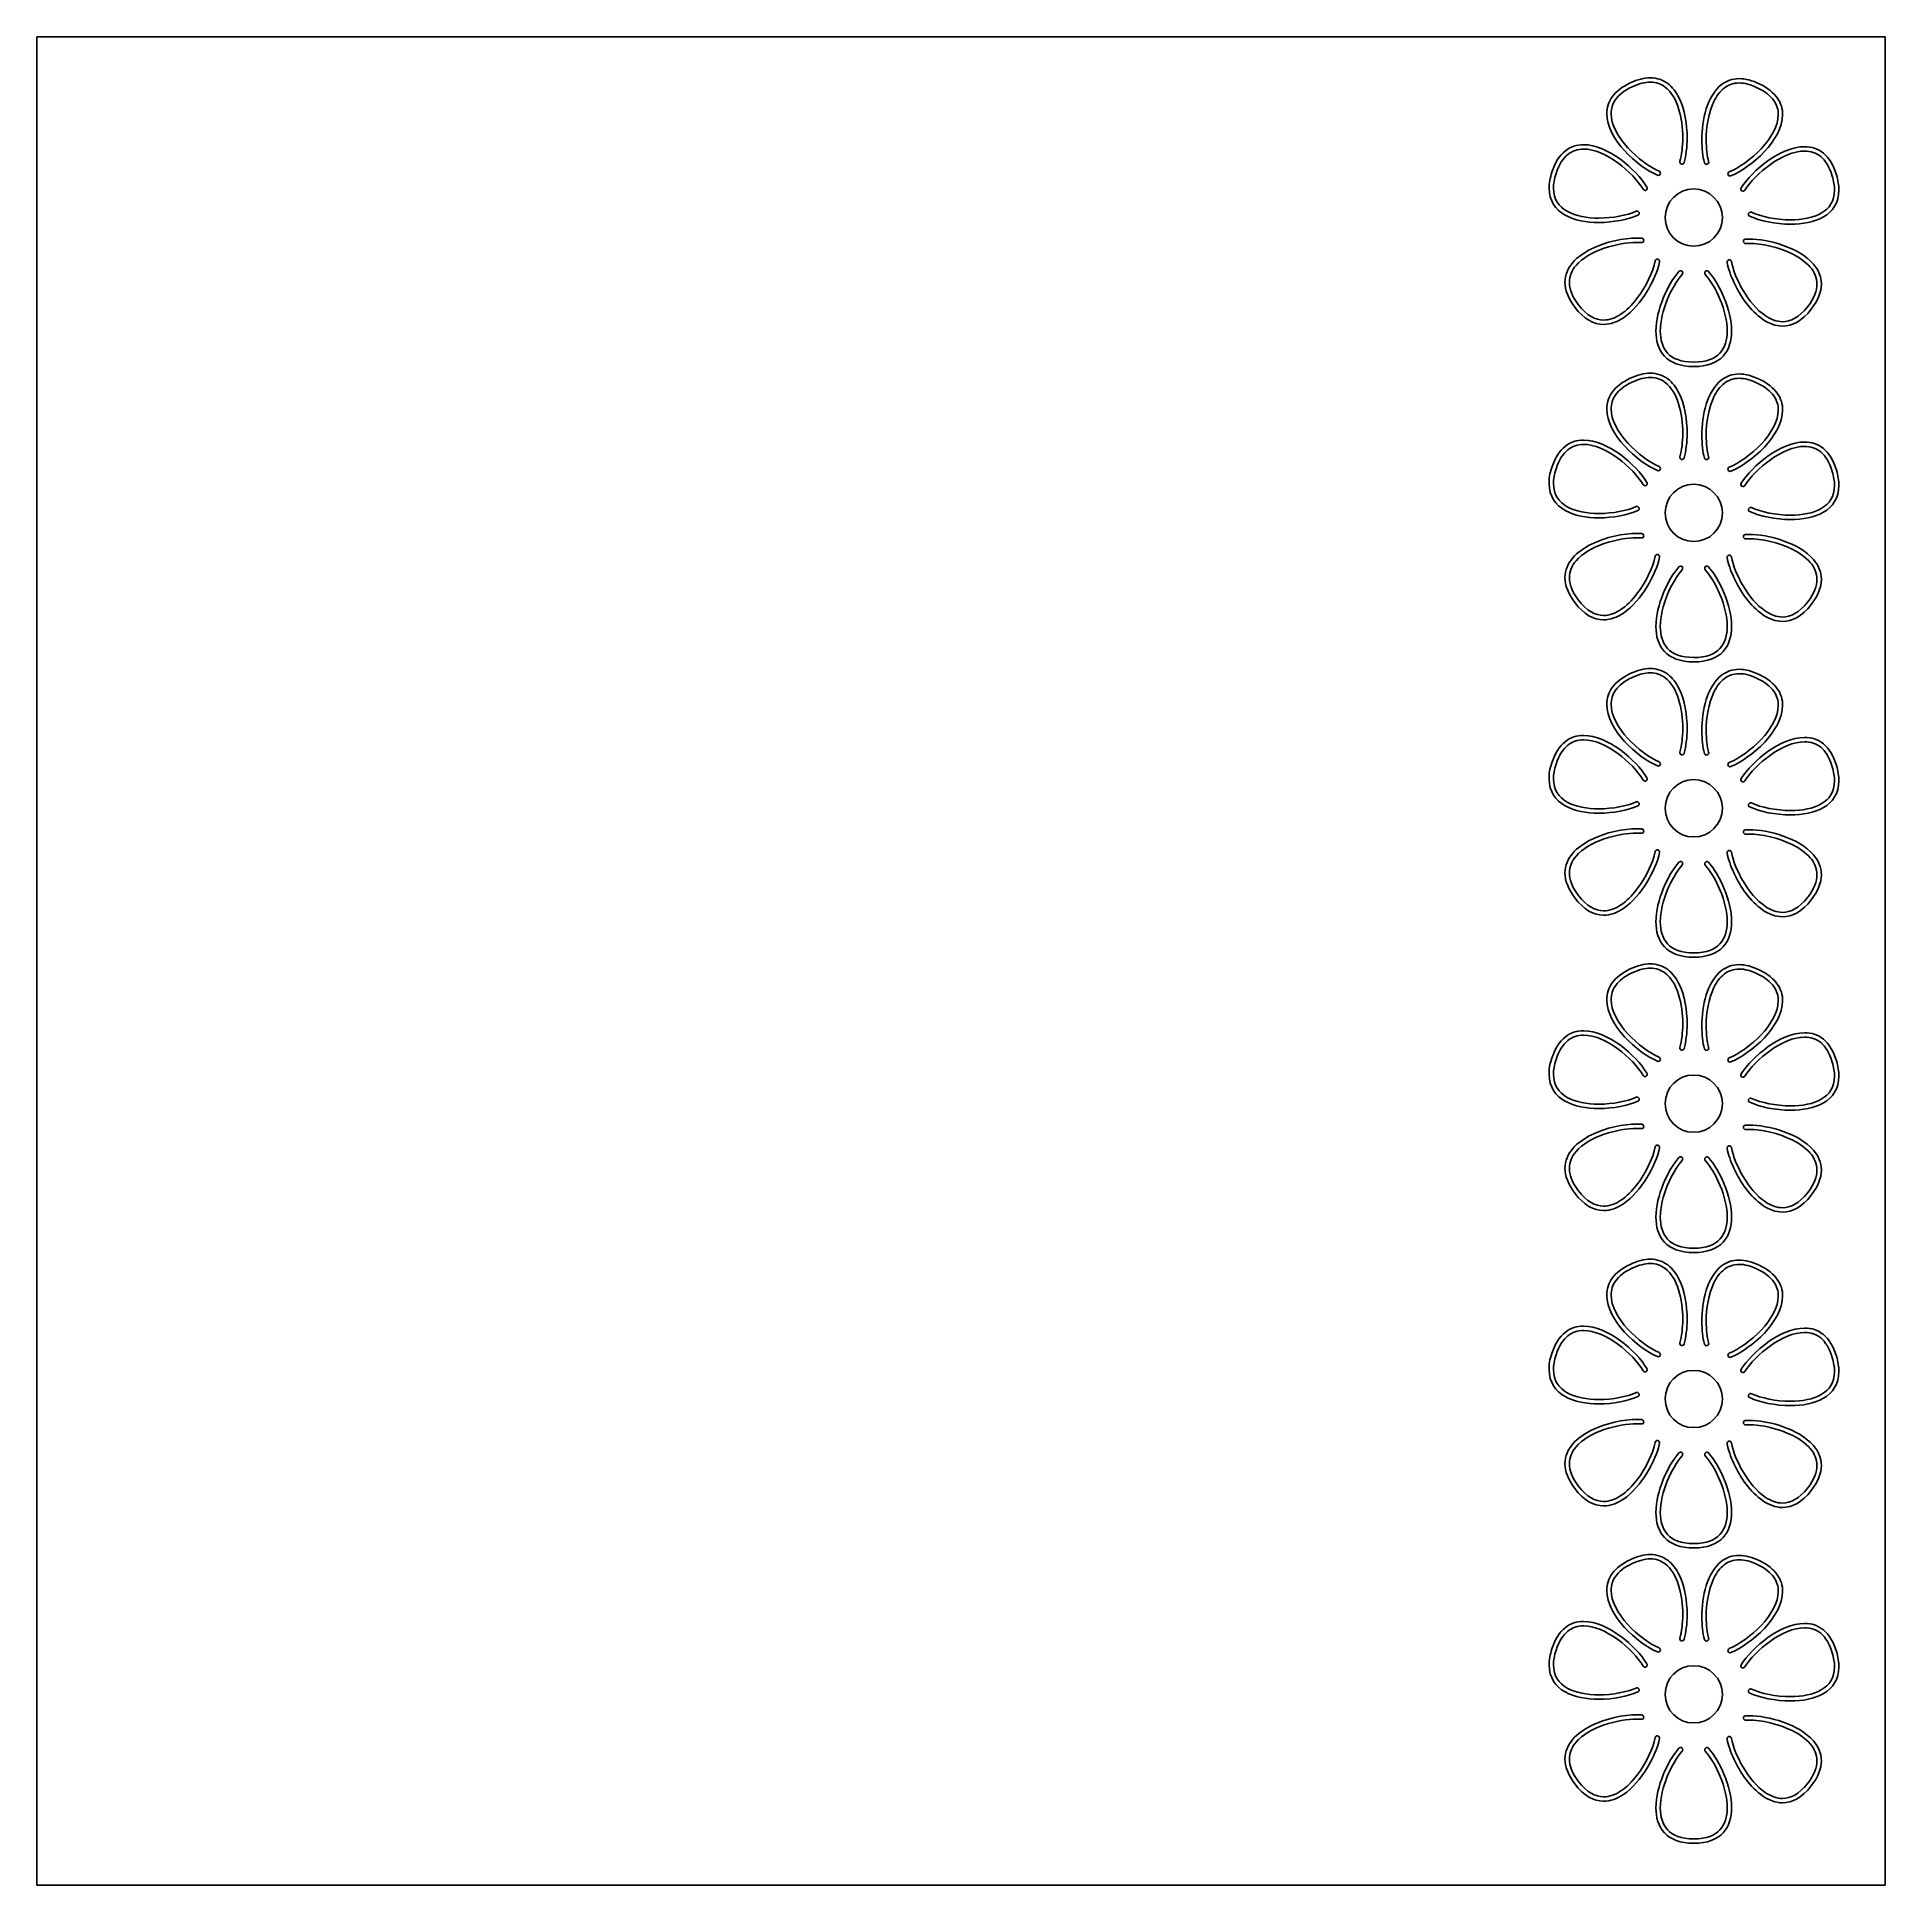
# Model space of a CAD drawing. Header units: centimetres. Extents: x -5.2 to 5.2, y -5.2 to 5.2.
import ezdxf

# ---------------------------------------------------------------- set-up
doc = ezdxf.new("R2010")
doc.units = ezdxf.units.CM
doc.header["$MEASUREMENT"] = 0
doc.layers.add('Layer 1', color=7, linetype='Continuous')

msp = doc.modelspace()

# ---------------------------------------------------------------- linework, layer by layer
at = {"layer": 'Layer 1', "color": 254}
for points, knots in [([(-5.23875, 5.23875), (-5.23875, 5.23875), (-5.23875, -5.23875), (-5.23875, -5.23875), (-5.23875, -5.23875), (-5.23875, -5.23875), (5.23875, -5.23875), (5.23875, -5.23875), (5.23875, -5.23875), (5.23875, -5.23875), (5.23875, 5.23875), (5.23875, 5.23875), (5.23875, 5.23875), (5.23875, 5.23875), (-5.23875, 5.23875), (-5.23875, 5.23875)], [0, 0, 0, 0, 0.2, 0.2, 0.2, 0.2, 0.4, 0.4, 0.4, 0.4, 0.6, 0.6, 0.6, 0.6, 1, 1, 1, 1]), ([(3.69208, 4.89982), (3.71362, 4.92953), (3.7469, 4.95594), (3.79368, 4.97803), (3.79368, 4.97803), (3.83588, 4.99795), (3.87374, 5.00713), (3.90769, 5.00716), (3.90769, 5.00716), (3.94627, 5.00721), (3.97955, 4.99507), (4.00662, 4.97456), (4.00662, 4.97456), (4.03377, 4.95405), (4.05488, 4.92551), (4.07113, 4.89262), (4.07113, 4.89262), (4.10344, 4.82682), (4.11661, 4.74329), (4.11664, 4.66651), (4.11664, 4.66651), (4.11661, 4.61436), (4.11055, 4.56536), (4.09955, 4.52689), (4.09955, 4.52689), (4.0977, 4.52035), (4.09085, 4.51652), (4.08428, 4.51842), (4.08428, 4.51842), (4.07772, 4.5203), (4.07391, 4.52715), (4.07581, 4.53371), (4.07581, 4.53371), (4.08597, 4.56916), (4.09195, 4.61634), (4.09192, 4.66653), (4.09192, 4.66653), (4.09195, 4.72196), (4.08462, 4.7812), (4.06827, 4.83293), (4.06827, 4.83293), (4.052, 4.88474), (4.02657, 4.92868), (3.99175, 4.95485), (3.99175, 4.95485), (3.96849, 4.97234), (3.94116, 4.98242), (3.90767, 4.98247), (3.90767, 4.98247), (3.87825, 4.98247), (3.84393, 4.97448), (3.80424, 4.95575), (3.80424, 4.95575), (3.76019, 4.93493), (3.73061, 4.91088), (3.71206, 4.88534), (3.71206, 4.88534), (3.69357, 4.85978), (3.68573, 4.83269), (3.68565, 4.80411), (3.68565, 4.80411), (3.68539, 4.74146), (3.7255, 4.67097), (3.78042, 4.61091), (3.78042, 4.61091), (3.83511, 4.55082), (3.90417, 4.50111), (3.95769, 4.4779), (3.95769, 4.4779), (3.96393, 4.4752), (3.96682, 4.4679), (3.96407, 4.46165), (3.96407, 4.46165), (3.96134, 4.45538), (3.9541, 4.45252), (3.94785, 4.45525), (3.94785, 4.45525), (3.89001, 4.48046), (3.81937, 4.53164), (3.76214, 4.59426), (3.76214, 4.59426), (3.7052, 4.65694), (3.6612, 4.73102), (3.66094, 4.8041), (3.66094, 4.8041), (3.66091, 4.8373), (3.67046, 4.87016), (3.69208, 4.89982)], [0, 0, 0, 0, 0.04347826, 0.04347826, 0.04347826, 0.04347826, 0.08695652, 0.08695652, 0.08695652, 0.08695652, 0.13043478, 0.13043478, 0.13043478, 0.13043478, 0.17391304, 0.17391304, 0.17391304, 0.17391304, 0.2173913, 0.2173913, 0.2173913, 0.2173913, 0.26086957, 0.26086957, 0.26086957, 0.26086957, 0.30434783, 0.30434783, 0.30434783, 0.30434783, 0.34782609, 0.34782609, 0.34782609, 0.34782609, 0.39130435, 0.39130435, 0.39130435, 0.39130435, 0.43478261, 0.43478261, 0.43478261, 0.43478261, 0.47826087, 0.47826087, 0.47826087, 0.47826087, 0.52173913, 0.52173913, 0.52173913, 0.52173913, 0.56521739, 0.56521739, 0.56521739, 0.56521739, 0.60869565, 0.60869565, 0.60869565, 0.60869565, 0.65217391, 0.65217391, 0.65217391, 0.65217391, 0.69565217, 0.69565217, 0.69565217, 0.69565217, 0.73913043, 0.73913043, 0.73913043, 0.73913043, 0.7826087, 0.7826087, 0.7826087, 0.7826087, 0.82608696, 0.82608696, 0.82608696, 0.82608696, 0.86956522, 0.86956522, 0.86956522, 0.86956522, 0.91304348, 0.91304348, 0.91304348, 0.91304348, 1, 1, 1, 1]), ([(4.22545, 4.83082), (4.24307, 4.88696), (4.27064, 4.93702), (4.31186, 4.96885), (4.31186, 4.96885), (4.33927, 4.99004), (4.37295, 5.00264), (4.4119, 5.00261), (4.4119, 5.00261), (4.44667, 5.00261), (4.48551, 4.99279), (4.52871, 4.97142), (4.52871, 4.97142), (4.52871, 4.97142), (4.52874, 4.97139), (4.52874, 4.97139), (4.52874, 4.97139), (4.57438, 4.94882), (4.60682, 4.92231), (4.62788, 4.89281), (4.62788, 4.89281), (4.64899, 4.86334), (4.65836, 4.83092), (4.65831, 4.79825), (4.65831, 4.79825), (4.65805, 4.7247), (4.61285, 4.65069), (4.55457, 4.58844), (4.55457, 4.58844), (4.49602, 4.52621), (4.42387, 4.47581), (4.36513, 4.45144), (4.36513, 4.45144), (4.35883, 4.44882), (4.35164, 4.45184), (4.34899, 4.45813), (4.34899, 4.45813), (4.34642, 4.46443), (4.34944, 4.47168), (4.35574, 4.47427), (4.35574, 4.47427), (4.41006, 4.49663), (4.4806, 4.54565), (4.53658, 4.60534), (4.53658, 4.60534), (4.59283, 4.66498), (4.63387, 4.73533), (4.6336, 4.79822), (4.6336, 4.79822), (4.63355, 4.82627), (4.6259, 4.85296), (4.60775, 4.87842), (4.60775, 4.87842), (4.58963, 4.90382), (4.56073, 4.928), (4.51779, 4.94925), (4.51779, 4.94925), (4.51779, 4.94925), (4.51779, 4.94925), (4.51774, 4.94925), (4.51774, 4.94925), (4.47713, 4.96936), (4.44199, 4.97788), (4.41191, 4.97788), (4.41191, 4.97788), (4.3782, 4.97783), (4.35055, 4.9674), (4.32693, 4.94925), (4.32693, 4.94925), (4.30338, 4.9311), (4.28401, 4.90493), (4.26877, 4.87363), (4.26877, 4.87363), (4.23824, 4.81108), (4.2248, 4.72837), (4.22482, 4.65387), (4.22482, 4.65387), (4.22482, 4.60799), (4.2299, 4.56513), (4.23868, 4.53219), (4.23868, 4.53219), (4.24043, 4.52558), (4.23651, 4.51883), (4.22992, 4.51706), (4.22992, 4.51706), (4.22333, 4.51531), (4.21656, 4.51923), (4.21481, 4.52582), (4.21481, 4.52582), (4.20531, 4.56157), (4.20013, 4.60615), (4.2001, 4.65388), (4.2001, 4.65388), (4.20013, 4.71199), (4.20783, 4.77462), (4.22545, 4.83082)], [0, 0, 0, 0, 0.04, 0.04, 0.04, 0.04, 0.08, 0.08, 0.08, 0.08, 0.12, 0.12, 0.12, 0.12, 0.16, 0.16, 0.16, 0.16, 0.2, 0.2, 0.2, 0.2, 0.24, 0.24, 0.24, 0.24, 0.28, 0.28, 0.28, 0.28, 0.32, 0.32, 0.32, 0.32, 0.36, 0.36, 0.36, 0.36, 0.4, 0.4, 0.4, 0.4, 0.44, 0.44, 0.44, 0.44, 0.48, 0.48, 0.48, 0.48, 0.52, 0.52, 0.52, 0.52, 0.56, 0.56, 0.56, 0.56, 0.6, 0.6, 0.6, 0.6, 0.64, 0.64, 0.64, 0.64, 0.68, 0.68, 0.68, 0.68, 0.72, 0.72, 0.72, 0.72, 0.76, 0.76, 0.76, 0.76, 0.8, 0.8, 0.8, 0.8, 0.84, 0.84, 0.84, 0.84, 0.88, 0.88, 0.88, 0.88, 0.92, 0.92, 0.92, 0.92, 1, 1, 1, 1]), ([(3.35007, 4.47183), (3.3501, 4.47186), (3.35007, 4.47191), (3.3501, 4.47194), (3.3501, 4.47194), (3.36783, 4.52726), (3.39323, 4.56648), (3.4244, 4.5918), (3.4244, 4.5918), (3.45552, 4.61715), (3.49211, 4.628), (3.52978, 4.62797), (3.52978, 4.62797), (3.5995, 4.62778), (3.67345, 4.59238), (3.73809, 4.54529), (3.73809, 4.54529), (3.80267, 4.49798), (3.85789, 4.43872), (3.88861, 4.38773), (3.88861, 4.38773), (3.89213, 4.38188), (3.89028, 4.37429), (3.8844, 4.37077), (3.8844, 4.37077), (3.87853, 4.36725), (3.87093, 4.36913), (3.86744, 4.37498), (3.86744, 4.37498), (3.83913, 4.42218), (3.78555, 4.48002), (3.72351, 4.52534), (3.72351, 4.52534), (3.66149, 4.5708), (3.59085, 4.60342), (3.52978, 4.60326), (3.52978, 4.60326), (3.49665, 4.60321), (3.46647, 4.59411), (3.43995, 4.57262), (3.43995, 4.57262), (3.41344, 4.55111), (3.39034, 4.51655), (3.37365, 4.46443), (3.37365, 4.46443), (3.37365, 4.4644), (3.3736, 4.4644), (3.3736, 4.46438), (3.3736, 4.46438), (3.36363, 4.43321), (3.35918, 4.40577), (3.35918, 4.38172), (3.35918, 4.38172), (3.35952, 4.3179), (3.38934, 4.27755), (3.43681, 4.25022), (3.43681, 4.25022), (3.4843, 4.22323), (3.54981, 4.21167), (3.6162, 4.2117), (3.6162, 4.2117), (3.69531, 4.21167), (3.77566, 4.22795), (3.82763, 4.25059), (3.82763, 4.25059), (3.8339, 4.25334), (3.8412, 4.25046), (3.8439, 4.24419), (3.8439, 4.24419), (3.84663, 4.23795), (3.84374, 4.23064), (3.83747, 4.22794), (3.83747, 4.22794), (3.78117, 4.20355), (3.69872, 4.18706), (3.6162, 4.18698), (3.6162, 4.18698), (3.54704, 4.18703), (3.4779, 4.1986), (3.42462, 4.2287), (3.42462, 4.2287), (3.37125, 4.25852), (3.33419, 4.30932), (3.3345, 4.38168), (3.3345, 4.38168), (3.33449, 4.40873), (3.33952, 4.43868), (3.35007, 4.47183)], [0, 0, 0, 0, 0.04347826, 0.04347826, 0.04347826, 0.04347826, 0.08695652, 0.08695652, 0.08695652, 0.08695652, 0.13043478, 0.13043478, 0.13043478, 0.13043478, 0.17391304, 0.17391304, 0.17391304, 0.17391304, 0.2173913, 0.2173913, 0.2173913, 0.2173913, 0.26086957, 0.26086957, 0.26086957, 0.26086957, 0.30434783, 0.30434783, 0.30434783, 0.30434783, 0.34782609, 0.34782609, 0.34782609, 0.34782609, 0.39130435, 0.39130435, 0.39130435, 0.39130435, 0.43478261, 0.43478261, 0.43478261, 0.43478261, 0.47826087, 0.47826087, 0.47826087, 0.47826087, 0.52173913, 0.52173913, 0.52173913, 0.52173913, 0.56521739, 0.56521739, 0.56521739, 0.56521739, 0.60869565, 0.60869565, 0.60869565, 0.60869565, 0.65217391, 0.65217391, 0.65217391, 0.65217391, 0.69565217, 0.69565217, 0.69565217, 0.69565217, 0.73913043, 0.73913043, 0.73913043, 0.73913043, 0.7826087, 0.7826087, 0.7826087, 0.7826087, 0.82608696, 0.82608696, 0.82608696, 0.82608696, 0.86956522, 0.86956522, 0.86956522, 0.86956522, 0.91304348, 0.91304348, 0.91304348, 0.91304348, 1, 1, 1, 1]), ([(4.88984, 4.21873), (4.83801, 4.1887), (4.77065, 4.17727), (4.7027, 4.17719), (4.7027, 4.17719), (4.61663, 4.17724), (4.52964, 4.19571), (4.47135, 4.22222), (4.47135, 4.22222), (4.46516, 4.22505), (4.46241, 4.23235), (4.46524, 4.23857), (4.46524, 4.23857), (4.46807, 4.24479), (4.47543, 4.24751), (4.48162, 4.24468), (4.48162, 4.24468), (4.53541, 4.22007), (4.62031, 4.20182), (4.70271, 4.2019), (4.70271, 4.2019), (4.7679, 4.20185), (4.83154, 4.2133), (4.87744, 4.24008), (4.87744, 4.24008), (4.92327, 4.26715), (4.95203, 4.3072), (4.95237, 4.37089), (4.95237, 4.37089), (4.95237, 4.39409), (4.94837, 4.42045), (4.93941, 4.45029), (4.93941, 4.45029), (4.92343, 4.50355), (4.90044, 4.53877), (4.87382, 4.56067), (4.87382, 4.56067), (4.8471, 4.58258), (4.81643, 4.59184), (4.78259, 4.59189), (4.78259, 4.59189), (4.72174, 4.59205), (4.65117, 4.56046), (4.5891, 4.51627), (4.5891, 4.51627), (4.5269, 4.4723), (4.473, 4.41599), (4.44411, 4.36972), (4.44411, 4.36972), (4.44046, 4.36393), (4.43287, 4.36221), (4.42707, 4.36583), (4.42707, 4.36583), (4.42128, 4.36943), (4.41956, 4.37705), (4.42315, 4.38287), (4.42315, 4.38287), (4.45458, 4.43288), (4.51009, 4.4905), (4.57481, 4.53646), (4.57481, 4.53646), (4.63955, 4.58221), (4.71335, 4.61647), (4.78261, 4.61663), (4.78261, 4.61663), (4.821, 4.61666), (4.85818, 4.60562), (4.88955, 4.57975), (4.88955, 4.57975), (4.92093, 4.5539), (4.94617, 4.51392), (4.9631, 4.45735), (4.9631, 4.45735), (4.9726, 4.42563), (4.9771, 4.39689), (4.9771, 4.37086), (4.9771, 4.37086), (4.97739, 4.29906), (4.94173, 4.24844), (4.88984, 4.21873)], [0, 0, 0, 0, 0.04761905, 0.04761905, 0.04761905, 0.04761905, 0.0952381, 0.0952381, 0.0952381, 0.0952381, 0.14285714, 0.14285714, 0.14285714, 0.14285714, 0.19047619, 0.19047619, 0.19047619, 0.19047619, 0.23809524, 0.23809524, 0.23809524, 0.23809524, 0.28571429, 0.28571429, 0.28571429, 0.28571429, 0.33333333, 0.33333333, 0.33333333, 0.33333333, 0.38095238, 0.38095238, 0.38095238, 0.38095238, 0.42857143, 0.42857143, 0.42857143, 0.42857143, 0.47619048, 0.47619048, 0.47619048, 0.47619048, 0.52380952, 0.52380952, 0.52380952, 0.52380952, 0.57142857, 0.57142857, 0.57142857, 0.57142857, 0.61904762, 0.61904762, 0.61904762, 0.61904762, 0.66666667, 0.66666667, 0.66666667, 0.66666667, 0.71428571, 0.71428571, 0.71428571, 0.71428571, 0.76190476, 0.76190476, 0.76190476, 0.76190476, 0.80952381, 0.80952381, 0.80952381, 0.80952381, 0.85714286, 0.85714286, 0.85714286, 0.85714286, 0.9047619, 0.9047619, 0.9047619, 0.9047619, 1, 1, 1, 1]), ([(4.31652, 4.21465), (4.31652, 4.12498), (4.24387, 4.0523), (4.15422, 4.0523), (4.15422, 4.0523), (4.06457, 4.0523), (3.99187, 4.12498), (3.99187, 4.21465), (3.99187, 4.21465), (3.99187, 4.30429), (4.06458, 4.37697), (4.15422, 4.37697), (4.15422, 4.37697), (4.24386, 4.37697), (4.31652, 4.30429), (4.31652, 4.21465)], [0, 0, 0, 0, 0.2, 0.2, 0.2, 0.2, 0.4, 0.4, 0.4, 0.4, 0.6, 0.6, 0.6, 0.6, 1, 1, 1, 1]), ([(3.49927, 3.72203), (3.54811, 3.65737), (3.59672, 3.63369), (3.64315, 3.63358), (3.64315, 3.63358), (3.67641, 3.63358), (3.70967, 3.64602), (3.74158, 3.66742), (3.74158, 3.66742), (3.77344, 3.6888), (3.80376, 3.71904), (3.83048, 3.75341), (3.83048, 3.75341), (3.88403, 3.82204), (3.92338, 3.90742), (3.93615, 3.96894), (3.93615, 3.96894), (3.93758, 3.97558), (3.94411, 3.97989), (3.95076, 3.97849), (3.95076, 3.97849), (3.95748, 3.97706), (3.96177, 3.97053), (3.96036, 3.96383), (3.96036, 3.96383), (3.94988, 3.91393), (3.92446, 3.85252), (3.88884, 3.79444), (3.88884, 3.79444), (3.8532, 3.73642), (3.80745, 3.68189), (3.75533, 3.64686), (3.75533, 3.64686), (3.72059, 3.62358), (3.6827, 3.60887), (3.64315, 3.60884), (3.64315, 3.60884), (3.58751, 3.60873), (3.53097, 3.6385), (3.47951, 3.70713), (3.47951, 3.70713), (3.44141, 3.7578), (3.42426, 3.80487), (3.42426, 3.84789), (3.42426, 3.84789), (3.42423, 3.89054), (3.4413, 3.92824), (3.46834, 3.95962), (3.46834, 3.95962), (3.49535, 3.99105), (3.53234, 4.01674), (3.57362, 4.0373), (3.57362, 4.0373), (3.65625, 4.07826), (3.75637, 4.09882), (3.83249, 4.09887), (3.83249, 4.09887), (3.84188, 4.09887), (3.85088, 4.09855), (3.8595, 4.09792), (3.8595, 4.09792), (3.86633, 4.09739), (3.87141, 4.09149), (3.8709, 4.08466), (3.8709, 4.08466), (3.87037, 4.07786), (3.86447, 4.07275), (3.85767, 4.07326), (3.85767, 4.07326), (3.84973, 4.07387), (3.84129, 4.07416), (3.83248, 4.07416), (3.83248, 4.07416), (3.77869, 4.07419), (3.71019, 4.06297), (3.64632, 4.04082), (3.64632, 4.04082), (3.58237, 4.01875), (3.5231, 3.9856), (3.48707, 3.94348), (3.48707, 3.94348), (3.46299, 3.91535), (3.44902, 3.88387), (3.44897, 3.84786), (3.44897, 3.84786), (3.44895, 3.81164), (3.46334, 3.76976), (3.49927, 3.72203)], [0, 0, 0, 0, 0.04347826, 0.04347826, 0.04347826, 0.04347826, 0.08695652, 0.08695652, 0.08695652, 0.08695652, 0.13043478, 0.13043478, 0.13043478, 0.13043478, 0.17391304, 0.17391304, 0.17391304, 0.17391304, 0.2173913, 0.2173913, 0.2173913, 0.2173913, 0.26086957, 0.26086957, 0.26086957, 0.26086957, 0.30434783, 0.30434783, 0.30434783, 0.30434783, 0.34782609, 0.34782609, 0.34782609, 0.34782609, 0.39130435, 0.39130435, 0.39130435, 0.39130435, 0.43478261, 0.43478261, 0.43478261, 0.43478261, 0.47826087, 0.47826087, 0.47826087, 0.47826087, 0.52173913, 0.52173913, 0.52173913, 0.52173913, 0.56521739, 0.56521739, 0.56521739, 0.56521739, 0.60869565, 0.60869565, 0.60869565, 0.60869565, 0.65217391, 0.65217391, 0.65217391, 0.65217391, 0.69565217, 0.69565217, 0.69565217, 0.69565217, 0.73913043, 0.73913043, 0.73913043, 0.73913043, 0.7826087, 0.7826087, 0.7826087, 0.7826087, 0.82608696, 0.82608696, 0.82608696, 0.82608696, 0.86956522, 0.86956522, 0.86956522, 0.86956522, 0.91304348, 0.91304348, 0.91304348, 0.91304348, 1, 1, 1, 1]), ([(4.81423, 3.93438), (4.78976, 3.96288), (4.75494, 3.98759), (4.71528, 4.00756), (4.71528, 4.00756), (4.63606, 4.04759), (4.53753, 4.06857), (4.46681, 4.06847), (4.46681, 4.06847), (4.46046, 4.06847), (4.45432, 4.06831), (4.44842, 4.06797), (4.44842, 4.06797), (4.44159, 4.06757), (4.43577, 4.07276), (4.4354, 4.07959), (4.4354, 4.07959), (4.43503, 4.08642), (4.44024, 4.09224), (4.44699, 4.09263), (4.44699, 4.09263), (4.45339, 4.09303), (4.45998, 4.09319), (4.46681, 4.09319), (4.46681, 4.09319), (4.52333, 4.09316), (4.59407, 4.08099), (4.66123, 4.05729), (4.66123, 4.05729), (4.72828, 4.03348), (4.7918, 3.99829), (4.83297, 3.9505), (4.83297, 3.9505), (4.86035, 3.91867), (4.87774, 3.88065), (4.87766, 3.83773), (4.87766, 3.83773), (4.87766, 3.79394), (4.85985, 3.74618), (4.81987, 3.69509), (4.81987, 3.69509), (4.76814, 3.62852), (4.71211, 3.59963), (4.65736, 3.59973), (4.65736, 3.59973), (4.61751, 3.59973), (4.57952, 3.61476), (4.54491, 3.63849), (4.54491, 3.63849), (4.5102, 3.6623), (4.47863, 3.69493), (4.45101, 3.73152), (4.45101, 3.73152), (4.3959, 3.8047), (4.35663, 3.89329), (4.34375, 3.96044), (4.34375, 3.96044), (4.34245, 3.96713), (4.34685, 3.97364), (4.35359, 3.97489), (4.35359, 3.97489), (4.36028, 3.97619), (4.36674, 3.97177), (4.36801, 3.96507), (4.36801, 3.96507), (4.37685, 3.91853), (4.4005, 3.85802), (4.43408, 3.80132), (4.43408, 3.80132), (4.46763, 3.74454), (4.51123, 3.69152), (4.55886, 3.65892), (4.55886, 3.65892), (4.59064, 3.63712), (4.62389, 3.62442), (4.65736, 3.62447), (4.65736, 3.62447), (4.70305, 3.62455), (4.75126, 3.64762), (4.80042, 3.7103), (4.80042, 3.7103), (4.83799, 3.75851), (4.85291, 3.80087), (4.85291, 3.83775), (4.85291, 3.83775), (4.85296, 3.8739), (4.83875, 3.90578), (4.81423, 3.93438)], [0, 0, 0, 0, 0.04347826, 0.04347826, 0.04347826, 0.04347826, 0.08695652, 0.08695652, 0.08695652, 0.08695652, 0.13043478, 0.13043478, 0.13043478, 0.13043478, 0.17391304, 0.17391304, 0.17391304, 0.17391304, 0.2173913, 0.2173913, 0.2173913, 0.2173913, 0.26086957, 0.26086957, 0.26086957, 0.26086957, 0.30434783, 0.30434783, 0.30434783, 0.30434783, 0.34782609, 0.34782609, 0.34782609, 0.34782609, 0.39130435, 0.39130435, 0.39130435, 0.39130435, 0.43478261, 0.43478261, 0.43478261, 0.43478261, 0.47826087, 0.47826087, 0.47826087, 0.47826087, 0.52173913, 0.52173913, 0.52173913, 0.52173913, 0.56521739, 0.56521739, 0.56521739, 0.56521739, 0.60869565, 0.60869565, 0.60869565, 0.60869565, 0.65217391, 0.65217391, 0.65217391, 0.65217391, 0.69565217, 0.69565217, 0.69565217, 0.69565217, 0.73913043, 0.73913043, 0.73913043, 0.73913043, 0.7826087, 0.7826087, 0.7826087, 0.7826087, 0.82608696, 0.82608696, 0.82608696, 0.82608696, 0.86956522, 0.86956522, 0.86956522, 0.86956522, 0.91304348, 0.91304348, 0.91304348, 0.91304348, 1, 1, 1, 1]), ([(4.00569, 3.44652), (4.03456, 3.41548), (4.08099, 3.39522), (4.1542, 3.39511), (4.1542, 3.39511), (4.22738, 3.39519), (4.27382, 3.41548), (4.30263, 3.44652), (4.30263, 3.44652), (4.33155, 3.47763), (4.34385, 3.52137), (4.34391, 3.57135), (4.34391, 3.57135), (4.34425, 3.68419), (4.27917, 3.82503), (4.21945, 3.89271), (4.21945, 3.89271), (4.21498, 3.89782), (4.21551, 3.90565), (4.22061, 3.91015), (4.22061, 3.91015), (4.22574, 3.91465), (4.23355, 3.91412), (4.23805, 3.90899), (4.23805, 3.90899), (4.30195, 3.83559), (4.36823, 3.69322), (4.36862, 3.57136), (4.36862, 3.57136), (4.36862, 3.51757), (4.35531, 3.46698), (4.32081, 3.42973), (4.32081, 3.42973), (4.28631, 3.39245), (4.23172, 3.3703), (4.1542, 3.37041), (4.1542, 3.37041), (4.07665, 3.3703), (4.02209, 3.39245), (3.98757, 3.42973), (3.98757, 3.42973), (3.95312, 3.46698), (3.93976, 3.51757), (3.93979, 3.57136), (3.93979, 3.57136), (3.94016, 3.69323), (4.00641, 3.8356), (4.07031, 3.90899), (4.07031, 3.90899), (4.07481, 3.91412), (4.08261, 3.91465), (4.08772, 3.91015), (4.08772, 3.91015), (4.09288, 3.90565), (4.09341, 3.89782), (4.08888, 3.89271), (4.08888, 3.89271), (4.02922, 3.82503), (3.9641, 3.68419), (3.9645, 3.57135), (3.9645, 3.57135), (3.96452, 3.52137), (3.9769, 3.47763), (4.00569, 3.44652)], [0, 0, 0, 0, 0.05882353, 0.05882353, 0.05882353, 0.05882353, 0.11764706, 0.11764706, 0.11764706, 0.11764706, 0.17647059, 0.17647059, 0.17647059, 0.17647059, 0.23529412, 0.23529412, 0.23529412, 0.23529412, 0.29411765, 0.29411765, 0.29411765, 0.29411765, 0.35294118, 0.35294118, 0.35294118, 0.35294118, 0.41176471, 0.41176471, 0.41176471, 0.41176471, 0.47058824, 0.47058824, 0.47058824, 0.47058824, 0.52941176, 0.52941176, 0.52941176, 0.52941176, 0.58823529, 0.58823529, 0.58823529, 0.58823529, 0.64705882, 0.64705882, 0.64705882, 0.64705882, 0.70588235, 0.70588235, 0.70588235, 0.70588235, 0.76470588, 0.76470588, 0.76470588, 0.76470588, 0.82352941, 0.82352941, 0.82352941, 0.82352941, 0.88235294, 0.88235294, 0.88235294, 0.88235294, 1, 1, 1, 1]), ([(3.69208, 3.22538), (3.71362, 3.25509), (3.7469, 3.2815), (3.79368, 3.30359), (3.79368, 3.30359), (3.83588, 3.32351), (3.87374, 3.33269), (3.90769, 3.33272), (3.90769, 3.33272), (3.94627, 3.33277), (3.97955, 3.32063), (4.00662, 3.30012), (4.00662, 3.30012), (4.03377, 3.27961), (4.05488, 3.25107), (4.07113, 3.21818), (4.07113, 3.21818), (4.10344, 3.15238), (4.11661, 3.06885), (4.11664, 2.99207), (4.11664, 2.99207), (4.11661, 2.93992), (4.11055, 2.89092), (4.09955, 2.85245), (4.09955, 2.85245), (4.0977, 2.84591), (4.09085, 2.84208), (4.08428, 2.84398), (4.08428, 2.84398), (4.07772, 2.84586), (4.07391, 2.85271), (4.07581, 2.85927), (4.07581, 2.85927), (4.08597, 2.89472), (4.09195, 2.9419), (4.09192, 2.99209), (4.09192, 2.99209), (4.09195, 3.04752), (4.08462, 3.10676), (4.06827, 3.15849), (4.06827, 3.15849), (4.052, 3.2103), (4.02657, 3.25424), (3.99175, 3.28041), (3.99175, 3.28041), (3.96849, 3.2979), (3.94116, 3.30798), (3.90767, 3.30803), (3.90767, 3.30803), (3.87825, 3.30803), (3.84393, 3.30004), (3.80424, 3.28131), (3.80424, 3.28131), (3.76019, 3.26049), (3.73061, 3.23644), (3.71206, 3.2109), (3.71206, 3.2109), (3.69357, 3.18534), (3.68573, 3.15825), (3.68565, 3.12967), (3.68565, 3.12967), (3.68539, 3.06702), (3.7255, 2.99653), (3.78042, 2.93647), (3.78042, 2.93647), (3.83511, 2.87638), (3.90417, 2.82667), (3.95769, 2.80346), (3.95769, 2.80346), (3.96393, 2.80076), (3.96679, 2.79346), (3.96407, 2.78721), (3.96407, 2.78721), (3.96132, 2.78094), (3.9541, 2.77808), (3.94785, 2.78081), (3.94785, 2.78081), (3.89001, 2.80602), (3.81937, 2.8572), (3.76214, 2.91982), (3.76214, 2.91982), (3.7052, 2.9825), (3.6612, 3.05658), (3.66094, 3.12966), (3.66094, 3.12966), (3.66091, 3.16286), (3.67046, 3.19572), (3.69208, 3.22538)], [0, 0, 0, 0, 0.04347826, 0.04347826, 0.04347826, 0.04347826, 0.08695652, 0.08695652, 0.08695652, 0.08695652, 0.13043478, 0.13043478, 0.13043478, 0.13043478, 0.17391304, 0.17391304, 0.17391304, 0.17391304, 0.2173913, 0.2173913, 0.2173913, 0.2173913, 0.26086957, 0.26086957, 0.26086957, 0.26086957, 0.30434783, 0.30434783, 0.30434783, 0.30434783, 0.34782609, 0.34782609, 0.34782609, 0.34782609, 0.39130435, 0.39130435, 0.39130435, 0.39130435, 0.43478261, 0.43478261, 0.43478261, 0.43478261, 0.47826087, 0.47826087, 0.47826087, 0.47826087, 0.52173913, 0.52173913, 0.52173913, 0.52173913, 0.56521739, 0.56521739, 0.56521739, 0.56521739, 0.60869565, 0.60869565, 0.60869565, 0.60869565, 0.65217391, 0.65217391, 0.65217391, 0.65217391, 0.69565217, 0.69565217, 0.69565217, 0.69565217, 0.73913043, 0.73913043, 0.73913043, 0.73913043, 0.7826087, 0.7826087, 0.7826087, 0.7826087, 0.82608696, 0.82608696, 0.82608696, 0.82608696, 0.86956522, 0.86956522, 0.86956522, 0.86956522, 0.91304348, 0.91304348, 0.91304348, 0.91304348, 1, 1, 1, 1]), ([(4.36512, 2.77701), (4.35882, 2.77439), (4.35157, 2.77738), (4.34898, 2.7837), (4.34898, 2.7837), (4.34636, 2.79), (4.34943, 2.79725), (4.35573, 2.79984), (4.35573, 2.79984), (4.41005, 2.8222), (4.48059, 2.87122), (4.53657, 2.93091), (4.53657, 2.93091), (4.59282, 2.99055), (4.63386, 3.0609), (4.63359, 3.12379), (4.63359, 3.12379), (4.63354, 3.15184), (4.62589, 3.17853), (4.60774, 3.20399), (4.60774, 3.20399), (4.58962, 3.22939), (4.56072, 3.25357), (4.51778, 3.27482), (4.51778, 3.27482), (4.51778, 3.27482), (4.51778, 3.27482), (4.51773, 3.27482), (4.51773, 3.27482), (4.47712, 3.29493), (4.44198, 3.30345), (4.4119, 3.30345), (4.4119, 3.30345), (4.37819, 3.3034), (4.35054, 3.29297), (4.32692, 3.27482), (4.32692, 3.27482), (4.30337, 3.25667), (4.284, 3.2305), (4.26876, 3.1992), (4.26876, 3.1992), (4.23823, 3.13665), (4.22479, 3.05394), (4.22481, 2.97944), (4.22481, 2.97944), (4.22481, 2.93356), (4.22989, 2.8907), (4.23867, 2.85776), (4.23867, 2.85776), (4.24042, 2.85115), (4.2365, 2.8444), (4.22991, 2.84263), (4.22991, 2.84263), (4.22332, 2.84088), (4.21655, 2.8448), (4.2148, 2.85139), (4.2148, 2.85139), (4.2053, 2.88714), (4.20012, 2.93172), (4.20009, 2.97945), (4.20009, 2.97945), (4.20012, 3.03755), (4.20782, 3.10018), (4.22544, 3.15638), (4.22544, 3.15638), (4.24306, 3.21252), (4.27063, 3.26258), (4.31185, 3.29441), (4.31185, 3.29441), (4.33926, 3.3156), (4.37294, 3.3282), (4.41189, 3.32817), (4.41189, 3.32817), (4.44666, 3.32817), (4.4855, 3.31835), (4.5287, 3.29698), (4.5287, 3.29698), (4.5287, 3.29698), (4.52873, 3.29695), (4.52873, 3.29695), (4.52873, 3.29695), (4.57437, 3.27438), (4.60681, 3.24787), (4.62787, 3.21837), (4.62787, 3.21837), (4.64898, 3.1889), (4.65835, 3.15648), (4.6583, 3.12381), (4.6583, 3.12381), (4.65804, 3.05026), (4.61284, 2.97625), (4.55456, 2.914), (4.55456, 2.914), (4.49604, 2.85179), (4.42386, 2.80136), (4.36512, 2.77701)], [0, 0, 0, 0, 0.04, 0.04, 0.04, 0.04, 0.08, 0.08, 0.08, 0.08, 0.12, 0.12, 0.12, 0.12, 0.16, 0.16, 0.16, 0.16, 0.2, 0.2, 0.2, 0.2, 0.24, 0.24, 0.24, 0.24, 0.28, 0.28, 0.28, 0.28, 0.32, 0.32, 0.32, 0.32, 0.36, 0.36, 0.36, 0.36, 0.4, 0.4, 0.4, 0.4, 0.44, 0.44, 0.44, 0.44, 0.48, 0.48, 0.48, 0.48, 0.52, 0.52, 0.52, 0.52, 0.56, 0.56, 0.56, 0.56, 0.6, 0.6, 0.6, 0.6, 0.64, 0.64, 0.64, 0.64, 0.68, 0.68, 0.68, 0.68, 0.72, 0.72, 0.72, 0.72, 0.76, 0.76, 0.76, 0.76, 0.8, 0.8, 0.8, 0.8, 0.84, 0.84, 0.84, 0.84, 0.88, 0.88, 0.88, 0.88, 0.92, 0.92, 0.92, 0.92, 1, 1, 1, 1]), ([(3.35007, 2.79739), (3.3501, 2.79742), (3.35007, 2.79747), (3.3501, 2.7975), (3.3501, 2.7975), (3.36783, 2.85282), (3.39323, 2.89204), (3.4244, 2.91736), (3.4244, 2.91736), (3.45552, 2.94271), (3.49211, 2.95356), (3.52978, 2.95353), (3.52978, 2.95353), (3.5995, 2.95334), (3.67345, 2.91794), (3.73809, 2.87085), (3.73809, 2.87085), (3.80267, 2.82354), (3.85789, 2.76428), (3.88861, 2.71329), (3.88861, 2.71329), (3.89213, 2.70744), (3.89028, 2.69985), (3.8844, 2.69633), (3.8844, 2.69633), (3.87853, 2.69281), (3.87093, 2.69469), (3.86744, 2.70054), (3.86744, 2.70054), (3.83913, 2.74774), (3.78555, 2.80558), (3.72351, 2.8509), (3.72351, 2.8509), (3.66149, 2.89636), (3.59085, 2.92898), (3.52978, 2.92882), (3.52978, 2.92882), (3.49665, 2.92877), (3.46647, 2.91967), (3.43995, 2.89818), (3.43995, 2.89818), (3.41344, 2.87667), (3.39034, 2.84211), (3.37365, 2.78999), (3.37365, 2.78999), (3.37365, 2.78996), (3.3736, 2.78996), (3.3736, 2.78994), (3.3736, 2.78994), (3.36363, 2.75877), (3.35913, 2.73133), (3.35918, 2.70728), (3.35918, 2.70728), (3.35934, 2.64346), (3.38926, 2.60298), (3.43681, 2.57578), (3.43681, 2.57578), (3.48422, 2.54866), (3.54981, 2.53723), (3.6162, 2.53726), (3.6162, 2.53726), (3.69531, 2.53723), (3.77566, 2.55351), (3.82763, 2.57615), (3.82763, 2.57615), (3.8339, 2.5789), (3.8412, 2.57602), (3.8439, 2.56975), (3.8439, 2.56975), (3.84663, 2.56351), (3.84374, 2.5562), (3.83747, 2.5535), (3.83747, 2.5535), (3.78117, 2.52911), (3.69872, 2.51262), (3.6162, 2.51254), (3.6162, 2.51254), (3.54704, 2.51259), (3.47798, 2.52429), (3.42462, 2.55426), (3.42462, 2.55426), (3.37133, 2.58421), (3.33434, 2.63488), (3.3345, 2.70724), (3.3345, 2.70724), (3.33454, 2.73428), (3.33499, 2.76603), (3.35007, 2.79739)], [0, 0, 0, 0, 0.04347826, 0.04347826, 0.04347826, 0.04347826, 0.08695652, 0.08695652, 0.08695652, 0.08695652, 0.13043478, 0.13043478, 0.13043478, 0.13043478, 0.17391304, 0.17391304, 0.17391304, 0.17391304, 0.2173913, 0.2173913, 0.2173913, 0.2173913, 0.26086957, 0.26086957, 0.26086957, 0.26086957, 0.30434783, 0.30434783, 0.30434783, 0.30434783, 0.34782609, 0.34782609, 0.34782609, 0.34782609, 0.39130435, 0.39130435, 0.39130435, 0.39130435, 0.43478261, 0.43478261, 0.43478261, 0.43478261, 0.47826087, 0.47826087, 0.47826087, 0.47826087, 0.52173913, 0.52173913, 0.52173913, 0.52173913, 0.56521739, 0.56521739, 0.56521739, 0.56521739, 0.60869565, 0.60869565, 0.60869565, 0.60869565, 0.65217391, 0.65217391, 0.65217391, 0.65217391, 0.69565217, 0.69565217, 0.69565217, 0.69565217, 0.73913043, 0.73913043, 0.73913043, 0.73913043, 0.7826087, 0.7826087, 0.7826087, 0.7826087, 0.82608696, 0.82608696, 0.82608696, 0.82608696, 0.86956522, 0.86956522, 0.86956522, 0.86956522, 0.91304348, 0.91304348, 0.91304348, 0.91304348, 1, 1, 1, 1]), ([(4.88984, 2.54429), (4.83793, 2.51439), (4.77065, 2.50283), (4.7027, 2.50275), (4.7027, 2.50275), (4.61663, 2.5028), (4.52964, 2.52127), (4.47135, 2.54778), (4.47135, 2.54778), (4.46516, 2.55061), (4.46241, 2.55791), (4.46524, 2.56413), (4.46524, 2.56413), (4.46807, 2.57035), (4.47543, 2.57307), (4.48162, 2.57024), (4.48162, 2.57024), (4.53541, 2.54563), (4.62031, 2.52738), (4.70271, 2.52746), (4.70271, 2.52746), (4.7679, 2.52741), (4.83162, 2.53873), (4.87744, 2.56564), (4.87744, 2.56564), (4.92335, 2.5926), (4.95218, 2.63276), (4.95237, 2.69645), (4.95237, 2.69645), (4.95242, 2.71965), (4.94837, 2.74601), (4.93941, 2.77585), (4.93941, 2.77585), (4.92343, 2.82911), (4.90044, 2.86433), (4.87382, 2.88623), (4.87382, 2.88623), (4.8471, 2.90814), (4.81643, 2.9174), (4.78259, 2.91745), (4.78259, 2.91745), (4.72174, 2.91761), (4.65117, 2.88602), (4.5891, 2.84183), (4.5891, 2.84183), (4.5269, 2.79786), (4.473, 2.74155), (4.44411, 2.69528), (4.44411, 2.69528), (4.44046, 2.68949), (4.43287, 2.68777), (4.42707, 2.69139), (4.42707, 2.69139), (4.42128, 2.69499), (4.41953, 2.70263), (4.42315, 2.70843), (4.42315, 2.70843), (4.45442, 2.75854), (4.51009, 2.81606), (4.57481, 2.86202), (4.57481, 2.86202), (4.63955, 2.90777), (4.71335, 2.94203), (4.78261, 2.94219), (4.78261, 2.94219), (4.821, 2.94222), (4.85818, 2.93118), (4.88955, 2.90531), (4.88955, 2.90531), (4.92093, 2.87946), (4.94617, 2.83948), (4.9631, 2.78291), (4.9631, 2.78291), (4.9726, 2.75119), (4.97704, 2.72245), (4.9771, 2.69642), (4.9771, 2.69642), (4.97724, 2.62461), (4.94165, 2.57413), (4.88984, 2.54429)], [0, 0, 0, 0, 0.04761905, 0.04761905, 0.04761905, 0.04761905, 0.0952381, 0.0952381, 0.0952381, 0.0952381, 0.14285714, 0.14285714, 0.14285714, 0.14285714, 0.19047619, 0.19047619, 0.19047619, 0.19047619, 0.23809524, 0.23809524, 0.23809524, 0.23809524, 0.28571429, 0.28571429, 0.28571429, 0.28571429, 0.33333333, 0.33333333, 0.33333333, 0.33333333, 0.38095238, 0.38095238, 0.38095238, 0.38095238, 0.42857143, 0.42857143, 0.42857143, 0.42857143, 0.47619048, 0.47619048, 0.47619048, 0.47619048, 0.52380952, 0.52380952, 0.52380952, 0.52380952, 0.57142857, 0.57142857, 0.57142857, 0.57142857, 0.61904762, 0.61904762, 0.61904762, 0.61904762, 0.66666667, 0.66666667, 0.66666667, 0.66666667, 0.71428571, 0.71428571, 0.71428571, 0.71428571, 0.76190476, 0.76190476, 0.76190476, 0.76190476, 0.80952381, 0.80952381, 0.80952381, 0.80952381, 0.85714286, 0.85714286, 0.85714286, 0.85714286, 0.9047619, 0.9047619, 0.9047619, 0.9047619, 1, 1, 1, 1]), ([(4.15422, 2.37786), (4.06458, 2.37786), (3.99187, 2.45054), (3.99187, 2.54021), (3.99187, 2.54021), (3.99187, 2.62985), (4.06458, 2.70253), (4.15422, 2.70253), (4.15422, 2.70253), (4.24386, 2.70253), (4.31652, 2.62985), (4.31652, 2.54021), (4.31652, 2.54021), (4.31652, 2.45054), (4.24384, 2.37786), (4.15422, 2.37786)], [0, 0, 0, 0, 0.2, 0.2, 0.2, 0.2, 0.4, 0.4, 0.4, 0.4, 0.6, 0.6, 0.6, 0.6, 1, 1, 1, 1]), ([(3.49927, 2.04758), (3.54811, 1.98292), (3.59672, 1.95924), (3.64315, 1.95913), (3.64315, 1.95913), (3.67641, 1.95913), (3.70967, 1.97157), (3.74158, 1.99297), (3.74158, 1.99297), (3.77344, 2.01435), (3.80376, 2.04459), (3.83048, 2.07896), (3.83048, 2.07896), (3.88403, 2.14759), (3.92322, 2.233), (3.93615, 2.29449), (3.93615, 2.29449), (3.93755, 2.30113), (3.94411, 2.30544), (3.95076, 2.30404), (3.95076, 2.30404), (3.95748, 2.30261), (3.96177, 2.29608), (3.96036, 2.28938), (3.96036, 2.28938), (3.94988, 2.23948), (3.92446, 2.17807), (3.88884, 2.11999), (3.88884, 2.11999), (3.8532, 2.06197), (3.80745, 2.00744), (3.75533, 1.97241), (3.75533, 1.97241), (3.72059, 1.94913), (3.6827, 1.93442), (3.64315, 1.93439), (3.64315, 1.93439), (3.58751, 1.93428), (3.53097, 1.96405), (3.47951, 2.03268), (3.47951, 2.03268), (3.44141, 2.08335), (3.42426, 2.13042), (3.42426, 2.17344), (3.42426, 2.17344), (3.42423, 2.21609), (3.4413, 2.25379), (3.46834, 2.28517), (3.46834, 2.28517), (3.49535, 2.3166), (3.53234, 2.34229), (3.57362, 2.36285), (3.57362, 2.36285), (3.65625, 2.40381), (3.75637, 2.42437), (3.83249, 2.42442), (3.83249, 2.42442), (3.84188, 2.42442), (3.85088, 2.4241), (3.8595, 2.42347), (3.8595, 2.42347), (3.86633, 2.42294), (3.87141, 2.41704), (3.8709, 2.41021), (3.8709, 2.41021), (3.87037, 2.40341), (3.86447, 2.3983), (3.85767, 2.39881), (3.85767, 2.39881), (3.84973, 2.39942), (3.84129, 2.39971), (3.83248, 2.39971), (3.83248, 2.39971), (3.77869, 2.39974), (3.71019, 2.38852), (3.64632, 2.36637), (3.64632, 2.36637), (3.58237, 2.3443), (3.5231, 2.31115), (3.48707, 2.26903), (3.48707, 2.26903), (3.46299, 2.2409), (3.44902, 2.20942), (3.44897, 2.17341), (3.44897, 2.17341), (3.44895, 2.13717), (3.46334, 2.09531), (3.49927, 2.04758)], [0, 0, 0, 0, 0.04347826, 0.04347826, 0.04347826, 0.04347826, 0.08695652, 0.08695652, 0.08695652, 0.08695652, 0.13043478, 0.13043478, 0.13043478, 0.13043478, 0.17391304, 0.17391304, 0.17391304, 0.17391304, 0.2173913, 0.2173913, 0.2173913, 0.2173913, 0.26086957, 0.26086957, 0.26086957, 0.26086957, 0.30434783, 0.30434783, 0.30434783, 0.30434783, 0.34782609, 0.34782609, 0.34782609, 0.34782609, 0.39130435, 0.39130435, 0.39130435, 0.39130435, 0.43478261, 0.43478261, 0.43478261, 0.43478261, 0.47826087, 0.47826087, 0.47826087, 0.47826087, 0.52173913, 0.52173913, 0.52173913, 0.52173913, 0.56521739, 0.56521739, 0.56521739, 0.56521739, 0.60869565, 0.60869565, 0.60869565, 0.60869565, 0.65217391, 0.65217391, 0.65217391, 0.65217391, 0.69565217, 0.69565217, 0.69565217, 0.69565217, 0.73913043, 0.73913043, 0.73913043, 0.73913043, 0.7826087, 0.7826087, 0.7826087, 0.7826087, 0.82608696, 0.82608696, 0.82608696, 0.82608696, 0.86956522, 0.86956522, 0.86956522, 0.86956522, 0.91304348, 0.91304348, 0.91304348, 0.91304348, 1, 1, 1, 1]), ([(4.81423, 2.25994), (4.78976, 2.28844), (4.75494, 2.31315), (4.71528, 2.33312), (4.71528, 2.33312), (4.63606, 2.37315), (4.53753, 2.39413), (4.46681, 2.39403), (4.46681, 2.39403), (4.46046, 2.39403), (4.45432, 2.39387), (4.44842, 2.39353), (4.44842, 2.39353), (4.44159, 2.39313), (4.43577, 2.39832), (4.4354, 2.40515), (4.4354, 2.40515), (4.43503, 2.41198), (4.44024, 2.4178), (4.44699, 2.41819), (4.44699, 2.41819), (4.45339, 2.41859), (4.45998, 2.41875), (4.46681, 2.41875), (4.46681, 2.41875), (4.52333, 2.41872), (4.59407, 2.40655), (4.66123, 2.38285), (4.66123, 2.38285), (4.72828, 2.35904), (4.7918, 2.32385), (4.83297, 2.27606), (4.83297, 2.27606), (4.86035, 2.24423), (4.87774, 2.20621), (4.87766, 2.16329), (4.87766, 2.16329), (4.87766, 2.1195), (4.85985, 2.07174), (4.81987, 2.02065), (4.81987, 2.02065), (4.76814, 1.95408), (4.71211, 1.92519), (4.65736, 1.92529), (4.65736, 1.92529), (4.61751, 1.92529), (4.57952, 1.94032), (4.54491, 1.96405), (4.54491, 1.96405), (4.5102, 1.98786), (4.47863, 2.02049), (4.45101, 2.05708), (4.45101, 2.05708), (4.3959, 2.13026), (4.35663, 2.21885), (4.34375, 2.286), (4.34375, 2.286), (4.34245, 2.29269), (4.34685, 2.29918), (4.35359, 2.30045), (4.35359, 2.30045), (4.36028, 2.30172), (4.36674, 2.29733), (4.36801, 2.29063), (4.36801, 2.29063), (4.37685, 2.24409), (4.4005, 2.18358), (4.43408, 2.12688), (4.43408, 2.12688), (4.46763, 2.0701), (4.51123, 2.01708), (4.55886, 1.98448), (4.55886, 1.98448), (4.59064, 1.96268), (4.62389, 1.94998), (4.65736, 1.95003), (4.65736, 1.95003), (4.70305, 1.95011), (4.75126, 1.97318), (4.80042, 2.03586), (4.80042, 2.03586), (4.83799, 2.08407), (4.85291, 2.12643), (4.85291, 2.16331), (4.85291, 2.16331), (4.85296, 2.19943), (4.83875, 2.23131), (4.81423, 2.25994)], [0, 0, 0, 0, 0.04347826, 0.04347826, 0.04347826, 0.04347826, 0.08695652, 0.08695652, 0.08695652, 0.08695652, 0.13043478, 0.13043478, 0.13043478, 0.13043478, 0.17391304, 0.17391304, 0.17391304, 0.17391304, 0.2173913, 0.2173913, 0.2173913, 0.2173913, 0.26086957, 0.26086957, 0.26086957, 0.26086957, 0.30434783, 0.30434783, 0.30434783, 0.30434783, 0.34782609, 0.34782609, 0.34782609, 0.34782609, 0.39130435, 0.39130435, 0.39130435, 0.39130435, 0.43478261, 0.43478261, 0.43478261, 0.43478261, 0.47826087, 0.47826087, 0.47826087, 0.47826087, 0.52173913, 0.52173913, 0.52173913, 0.52173913, 0.56521739, 0.56521739, 0.56521739, 0.56521739, 0.60869565, 0.60869565, 0.60869565, 0.60869565, 0.65217391, 0.65217391, 0.65217391, 0.65217391, 0.69565217, 0.69565217, 0.69565217, 0.69565217, 0.73913043, 0.73913043, 0.73913043, 0.73913043, 0.7826087, 0.7826087, 0.7826087, 0.7826087, 0.82608696, 0.82608696, 0.82608696, 0.82608696, 0.86956522, 0.86956522, 0.86956522, 0.86956522, 0.91304348, 0.91304348, 0.91304348, 0.91304348, 1, 1, 1, 1]), ([(3.98759, 1.75527), (3.95314, 1.79252), (3.93978, 1.84311), (3.93981, 1.8969), (3.93981, 1.8969), (3.94018, 2.01877), (4.00643, 2.16114), (4.07033, 2.23453), (4.07033, 2.23453), (4.07483, 2.23966), (4.08263, 2.24019), (4.08774, 2.23569), (4.08774, 2.23569), (4.0929, 2.23119), (4.09343, 2.22336), (4.0889, 2.21825), (4.0889, 2.21825), (4.02924, 2.15057), (3.96412, 2.00973), (3.96452, 1.89689), (3.96452, 1.89689), (3.96452, 1.84688), (3.9769, 1.80317), (4.00572, 1.77206), (4.00572, 1.77206), (4.03459, 1.74102), (4.08102, 1.72076), (4.15423, 1.72065), (4.15423, 1.72065), (4.22741, 1.72073), (4.27385, 1.74102), (4.30266, 1.77206), (4.30266, 1.77206), (4.33158, 1.80317), (4.34388, 1.84691), (4.34394, 1.89689), (4.34394, 1.89689), (4.34428, 2.00973), (4.27904, 2.15044), (4.21948, 2.21825), (4.21948, 2.21825), (4.21501, 2.22336), (4.21554, 2.23119), (4.22064, 2.23569), (4.22064, 2.23569), (4.22577, 2.24019), (4.23358, 2.23966), (4.23808, 2.23453), (4.23808, 2.23453), (4.30198, 2.16113), (4.36826, 2.01876), (4.36865, 1.8969), (4.36865, 1.8969), (4.36865, 1.84311), (4.35534, 1.79252), (4.32084, 1.75527), (4.32084, 1.75527), (4.28634, 1.71799), (4.23175, 1.69584), (4.15423, 1.69595), (4.15423, 1.69595), (4.07667, 1.69585), (4.02212, 1.71799), (3.98759, 1.75527)], [0, 0, 0, 0, 0.05882353, 0.05882353, 0.05882353, 0.05882353, 0.11764706, 0.11764706, 0.11764706, 0.11764706, 0.17647059, 0.17647059, 0.17647059, 0.17647059, 0.23529412, 0.23529412, 0.23529412, 0.23529412, 0.29411765, 0.29411765, 0.29411765, 0.29411765, 0.35294118, 0.35294118, 0.35294118, 0.35294118, 0.41176471, 0.41176471, 0.41176471, 0.41176471, 0.47058824, 0.47058824, 0.47058824, 0.47058824, 0.52941176, 0.52941176, 0.52941176, 0.52941176, 0.58823529, 0.58823529, 0.58823529, 0.58823529, 0.64705882, 0.64705882, 0.64705882, 0.64705882, 0.70588235, 0.70588235, 0.70588235, 0.70588235, 0.76470588, 0.76470588, 0.76470588, 0.76470588, 0.82352941, 0.82352941, 0.82352941, 0.82352941, 0.88235294, 0.88235294, 0.88235294, 0.88235294, 1, 1, 1, 1]), ([(3.69208, 1.55093), (3.71362, 1.58064), (3.7469, 1.60705), (3.79368, 1.62914), (3.79368, 1.62914), (3.83588, 1.64906), (3.87374, 1.65824), (3.90769, 1.65827), (3.90769, 1.65827), (3.94627, 1.65832), (3.97955, 1.64618), (4.00662, 1.62567), (4.00662, 1.62567), (4.03377, 1.60516), (4.05488, 1.57662), (4.07113, 1.54373), (4.07113, 1.54373), (4.10344, 1.47793), (4.11661, 1.3944), (4.11664, 1.31762), (4.11664, 1.31762), (4.11661, 1.26547), (4.11055, 1.21647), (4.09955, 1.178), (4.09955, 1.178), (4.0977, 1.17146), (4.09085, 1.16763), (4.08428, 1.16953), (4.08428, 1.16953), (4.07772, 1.17141), (4.07391, 1.17826), (4.07581, 1.18482), (4.07581, 1.18482), (4.08597, 1.22027), (4.09195, 1.26745), (4.09192, 1.31764), (4.09192, 1.31764), (4.09195, 1.37307), (4.08462, 1.43231), (4.06827, 1.48404), (4.06827, 1.48404), (4.052, 1.53585), (4.02657, 1.57979), (3.99175, 1.60596), (3.99175, 1.60596), (3.96849, 1.62345), (3.94116, 1.63353), (3.90767, 1.63358), (3.90767, 1.63358), (3.87825, 1.63358), (3.84393, 1.62559), (3.80424, 1.60686), (3.80424, 1.60686), (3.76019, 1.58604), (3.73061, 1.56199), (3.71206, 1.53645), (3.71206, 1.53645), (3.69357, 1.51089), (3.68573, 1.4838), (3.68565, 1.45522), (3.68565, 1.45522), (3.68539, 1.39257), (3.7255, 1.32208), (3.78042, 1.26202), (3.78042, 1.26202), (3.83511, 1.20193), (3.90417, 1.15222), (3.95769, 1.12901), (3.95769, 1.12901), (3.96393, 1.12631), (3.96679, 1.11901), (3.96407, 1.11276), (3.96407, 1.11276), (3.96132, 1.10649), (3.9541, 1.10363), (3.94785, 1.10636), (3.94785, 1.10636), (3.89001, 1.13157), (3.81937, 1.18275), (3.76214, 1.24537), (3.76214, 1.24537), (3.7052, 1.30805), (3.6612, 1.38213), (3.66094, 1.45521), (3.66094, 1.45521), (3.66091, 1.48839), (3.67046, 1.52127), (3.69208, 1.55093)], [0, 0, 0, 0, 0.04347826, 0.04347826, 0.04347826, 0.04347826, 0.08695652, 0.08695652, 0.08695652, 0.08695652, 0.13043478, 0.13043478, 0.13043478, 0.13043478, 0.17391304, 0.17391304, 0.17391304, 0.17391304, 0.2173913, 0.2173913, 0.2173913, 0.2173913, 0.26086957, 0.26086957, 0.26086957, 0.26086957, 0.30434783, 0.30434783, 0.30434783, 0.30434783, 0.34782609, 0.34782609, 0.34782609, 0.34782609, 0.39130435, 0.39130435, 0.39130435, 0.39130435, 0.43478261, 0.43478261, 0.43478261, 0.43478261, 0.47826087, 0.47826087, 0.47826087, 0.47826087, 0.52173913, 0.52173913, 0.52173913, 0.52173913, 0.56521739, 0.56521739, 0.56521739, 0.56521739, 0.60869565, 0.60869565, 0.60869565, 0.60869565, 0.65217391, 0.65217391, 0.65217391, 0.65217391, 0.69565217, 0.69565217, 0.69565217, 0.69565217, 0.73913043, 0.73913043, 0.73913043, 0.73913043, 0.7826087, 0.7826087, 0.7826087, 0.7826087, 0.82608696, 0.82608696, 0.82608696, 0.82608696, 0.86956522, 0.86956522, 0.86956522, 0.86956522, 0.91304348, 0.91304348, 0.91304348, 0.91304348, 1, 1, 1, 1]), ([(4.36512, 1.10255), (4.35882, 1.09993), (4.35157, 1.10292), (4.34898, 1.10924), (4.34898, 1.10924), (4.34636, 1.11554), (4.34943, 1.12279), (4.35573, 1.12538), (4.35573, 1.12538), (4.41005, 1.14774), (4.48059, 1.19676), (4.53657, 1.25645), (4.53657, 1.25645), (4.59282, 1.31609), (4.63386, 1.38644), (4.63359, 1.44933), (4.63359, 1.44933), (4.63354, 1.47738), (4.62589, 1.50407), (4.60774, 1.52953), (4.60774, 1.52953), (4.58962, 1.55493), (4.56072, 1.57911), (4.51778, 1.60036), (4.51778, 1.60036), (4.51778, 1.60036), (4.51778, 1.60036), (4.51773, 1.60036), (4.51773, 1.60036), (4.47712, 1.62047), (4.44198, 1.62899), (4.4119, 1.62899), (4.4119, 1.62899), (4.37819, 1.62894), (4.35054, 1.61851), (4.32692, 1.60036), (4.32692, 1.60036), (4.30337, 1.58221), (4.284, 1.55604), (4.26876, 1.52474), (4.26876, 1.52474), (4.23823, 1.46219), (4.22479, 1.37948), (4.22481, 1.30498), (4.22481, 1.30498), (4.22481, 1.2591), (4.22989, 1.21624), (4.23867, 1.1833), (4.23867, 1.1833), (4.24042, 1.17669), (4.2365, 1.16994), (4.22991, 1.16817), (4.22991, 1.16817), (4.22332, 1.16642), (4.21655, 1.17034), (4.2148, 1.17693), (4.2148, 1.17693), (4.2053, 1.21268), (4.20012, 1.25726), (4.20009, 1.30499), (4.20009, 1.30499), (4.20012, 1.36309), (4.20782, 1.42572), (4.22544, 1.48192), (4.22544, 1.48192), (4.24306, 1.53806), (4.27063, 1.58812), (4.31185, 1.61995), (4.31185, 1.61995), (4.33926, 1.64114), (4.37294, 1.65374), (4.41189, 1.65371), (4.41189, 1.65371), (4.44666, 1.65371), (4.4855, 1.64389), (4.5287, 1.62252), (4.5287, 1.62252), (4.5287, 1.62252), (4.52873, 1.62249), (4.52873, 1.62249), (4.52873, 1.62249), (4.57437, 1.59992), (4.60681, 1.57341), (4.62787, 1.54391), (4.62787, 1.54391), (4.64898, 1.51444), (4.65835, 1.48202), (4.6583, 1.44935), (4.6583, 1.44935), (4.65804, 1.3758), (4.61284, 1.30179), (4.55456, 1.23954), (4.55456, 1.23954), (4.49604, 1.17734), (4.42386, 1.12691), (4.36512, 1.10255)], [0, 0, 0, 0, 0.04, 0.04, 0.04, 0.04, 0.08, 0.08, 0.08, 0.08, 0.12, 0.12, 0.12, 0.12, 0.16, 0.16, 0.16, 0.16, 0.2, 0.2, 0.2, 0.2, 0.24, 0.24, 0.24, 0.24, 0.28, 0.28, 0.28, 0.28, 0.32, 0.32, 0.32, 0.32, 0.36, 0.36, 0.36, 0.36, 0.4, 0.4, 0.4, 0.4, 0.44, 0.44, 0.44, 0.44, 0.48, 0.48, 0.48, 0.48, 0.52, 0.52, 0.52, 0.52, 0.56, 0.56, 0.56, 0.56, 0.6, 0.6, 0.6, 0.6, 0.64, 0.64, 0.64, 0.64, 0.68, 0.68, 0.68, 0.68, 0.72, 0.72, 0.72, 0.72, 0.76, 0.76, 0.76, 0.76, 0.8, 0.8, 0.8, 0.8, 0.84, 0.84, 0.84, 0.84, 0.88, 0.88, 0.88, 0.88, 0.92, 0.92, 0.92, 0.92, 1, 1, 1, 1]), ([(3.35007, 1.12292), (3.3501, 1.12295), (3.35007, 1.123), (3.3501, 1.12303), (3.3501, 1.12303), (3.36783, 1.17835), (3.39323, 1.21757), (3.4244, 1.24289), (3.4244, 1.24289), (3.45552, 1.26824), (3.49211, 1.27909), (3.52978, 1.27906), (3.52978, 1.27906), (3.5995, 1.27887), (3.67345, 1.24347), (3.73809, 1.19638), (3.73809, 1.19638), (3.80267, 1.14907), (3.85789, 1.08981), (3.88861, 1.03882), (3.88861, 1.03882), (3.89213, 1.03297), (3.89028, 1.02538), (3.8844, 1.02186), (3.8844, 1.02186), (3.87853, 1.01834), (3.87093, 1.02022), (3.86744, 1.02607), (3.86744, 1.02607), (3.83913, 1.07327), (3.78555, 1.13111), (3.72351, 1.17643), (3.72351, 1.17643), (3.66149, 1.22189), (3.59085, 1.25451), (3.52978, 1.25435), (3.52978, 1.25435), (3.49665, 1.2543), (3.46647, 1.2452), (3.43995, 1.22371), (3.43995, 1.22371), (3.41344, 1.2022), (3.39034, 1.16764), (3.37365, 1.11552), (3.37365, 1.11552), (3.37365, 1.11549), (3.3736, 1.11549), (3.3736, 1.11547), (3.3736, 1.11547), (3.36363, 1.0843), (3.35913, 1.05686), (3.35918, 1.03281), (3.35918, 1.03281), (3.35934, 0.96899), (3.38926, 0.92851), (3.43681, 0.90131), (3.43681, 0.90131), (3.48422, 0.87419), (3.54981, 0.86276), (3.6162, 0.86279), (3.6162, 0.86279), (3.69531, 0.86276), (3.77566, 0.87904), (3.82763, 0.90168), (3.82763, 0.90168), (3.8339, 0.90443), (3.8412, 0.90155), (3.8439, 0.89528), (3.8439, 0.89528), (3.84663, 0.88904), (3.84374, 0.88173), (3.83747, 0.87903), (3.83747, 0.87903), (3.78117, 0.85464), (3.69872, 0.83815), (3.6162, 0.83807), (3.6162, 0.83807), (3.54704, 0.83812), (3.47798, 0.84982), (3.42462, 0.87979), (3.42462, 0.87979), (3.37133, 0.90974), (3.33434, 0.96041), (3.3345, 1.03277), (3.3345, 1.03277), (3.33454, 1.05984), (3.33499, 1.09157), (3.35007, 1.12292)], [0, 0, 0, 0, 0.04347826, 0.04347826, 0.04347826, 0.04347826, 0.08695652, 0.08695652, 0.08695652, 0.08695652, 0.13043478, 0.13043478, 0.13043478, 0.13043478, 0.17391304, 0.17391304, 0.17391304, 0.17391304, 0.2173913, 0.2173913, 0.2173913, 0.2173913, 0.26086957, 0.26086957, 0.26086957, 0.26086957, 0.30434783, 0.30434783, 0.30434783, 0.30434783, 0.34782609, 0.34782609, 0.34782609, 0.34782609, 0.39130435, 0.39130435, 0.39130435, 0.39130435, 0.43478261, 0.43478261, 0.43478261, 0.43478261, 0.47826087, 0.47826087, 0.47826087, 0.47826087, 0.52173913, 0.52173913, 0.52173913, 0.52173913, 0.56521739, 0.56521739, 0.56521739, 0.56521739, 0.60869565, 0.60869565, 0.60869565, 0.60869565, 0.65217391, 0.65217391, 0.65217391, 0.65217391, 0.69565217, 0.69565217, 0.69565217, 0.69565217, 0.73913043, 0.73913043, 0.73913043, 0.73913043, 0.7826087, 0.7826087, 0.7826087, 0.7826087, 0.82608696, 0.82608696, 0.82608696, 0.82608696, 0.86956522, 0.86956522, 0.86956522, 0.86956522, 0.91304348, 0.91304348, 0.91304348, 0.91304348, 1, 1, 1, 1]), ([(4.88984, 0.86982), (4.83793, 0.83992), (4.77065, 0.82836), (4.7027, 0.82828), (4.7027, 0.82828), (4.61663, 0.82833), (4.52964, 0.8468), (4.47135, 0.87331), (4.47135, 0.87331), (4.46516, 0.87614), (4.46241, 0.88344), (4.46524, 0.88966), (4.46524, 0.88966), (4.46807, 0.89588), (4.47543, 0.8986), (4.48162, 0.89577), (4.48162, 0.89577), (4.53541, 0.87116), (4.62031, 0.85291), (4.70271, 0.85299), (4.70271, 0.85299), (4.7679, 0.85294), (4.83162, 0.86426), (4.87744, 0.89117), (4.87744, 0.89117), (4.92335, 0.91813), (4.95218, 0.95829), (4.95237, 1.02198), (4.95237, 1.02198), (4.95242, 1.04518), (4.94837, 1.07154), (4.93941, 1.10138), (4.93941, 1.10138), (4.92343, 1.15464), (4.90044, 1.18986), (4.87382, 1.21176), (4.87382, 1.21176), (4.8471, 1.23367), (4.81643, 1.24293), (4.78259, 1.24298), (4.78259, 1.24298), (4.72174, 1.24314), (4.65117, 1.21155), (4.5891, 1.16736), (4.5891, 1.16736), (4.5269, 1.12339), (4.473, 1.06708), (4.44411, 1.02081), (4.44411, 1.02081), (4.44046, 1.01502), (4.43287, 1.0133), (4.42707, 1.01692), (4.42707, 1.01692), (4.42128, 1.02052), (4.41953, 1.02816), (4.42315, 1.03396), (4.42315, 1.03396), (4.45442, 1.08407), (4.51009, 1.14159), (4.57481, 1.18755), (4.57481, 1.18755), (4.63955, 1.2333), (4.71335, 1.26756), (4.78261, 1.26772), (4.78261, 1.26772), (4.821, 1.26775), (4.85818, 1.25671), (4.88955, 1.23084), (4.88955, 1.23084), (4.92093, 1.20499), (4.94617, 1.16501), (4.9631, 1.10844), (4.9631, 1.10844), (4.9726, 1.07672), (4.97704, 1.04798), (4.9771, 1.02195), (4.9771, 1.02195), (4.97724, 0.95015), (4.94165, 0.89966), (4.88984, 0.86982)], [0, 0, 0, 0, 0.04761905, 0.04761905, 0.04761905, 0.04761905, 0.0952381, 0.0952381, 0.0952381, 0.0952381, 0.14285714, 0.14285714, 0.14285714, 0.14285714, 0.19047619, 0.19047619, 0.19047619, 0.19047619, 0.23809524, 0.23809524, 0.23809524, 0.23809524, 0.28571429, 0.28571429, 0.28571429, 0.28571429, 0.33333333, 0.33333333, 0.33333333, 0.33333333, 0.38095238, 0.38095238, 0.38095238, 0.38095238, 0.42857143, 0.42857143, 0.42857143, 0.42857143, 0.47619048, 0.47619048, 0.47619048, 0.47619048, 0.52380952, 0.52380952, 0.52380952, 0.52380952, 0.57142857, 0.57142857, 0.57142857, 0.57142857, 0.61904762, 0.61904762, 0.61904762, 0.61904762, 0.66666667, 0.66666667, 0.66666667, 0.66666667, 0.71428571, 0.71428571, 0.71428571, 0.71428571, 0.76190476, 0.76190476, 0.76190476, 0.76190476, 0.80952381, 0.80952381, 0.80952381, 0.80952381, 0.85714286, 0.85714286, 0.85714286, 0.85714286, 0.9047619, 0.9047619, 0.9047619, 0.9047619, 1, 1, 1, 1]), ([(4.15422, 0.70339), (4.06458, 0.70339), (3.99187, 0.77607), (3.99187, 0.86574), (3.99187, 0.86574), (3.99187, 0.95538), (4.06458, 1.02806), (4.15422, 1.02806), (4.15422, 1.02806), (4.24386, 1.02806), (4.31652, 0.95538), (4.31652, 0.86574), (4.31652, 0.86574), (4.31652, 0.7761), (4.24384, 0.70339), (4.15422, 0.70339)], [0, 0, 0, 0, 0.2, 0.2, 0.2, 0.2, 0.4, 0.4, 0.4, 0.4, 0.6, 0.6, 0.6, 0.6, 1, 1, 1, 1]), ([(3.49927, 0.37312), (3.54811, 0.30846), (3.59672, 0.28478), (3.64315, 0.28467), (3.64315, 0.28467), (3.67641, 0.28467), (3.70967, 0.29711), (3.74158, 0.31851), (3.74158, 0.31851), (3.77344, 0.33989), (3.80376, 0.37013), (3.83048, 0.4045), (3.83048, 0.4045), (3.88403, 0.47313), (3.92322, 0.55854), (3.93615, 0.62003), (3.93615, 0.62003), (3.93755, 0.62667), (3.94411, 0.63098), (3.95076, 0.62958), (3.95076, 0.62958), (3.95748, 0.62815), (3.96177, 0.62162), (3.96036, 0.61492), (3.96036, 0.61492), (3.94988, 0.56502), (3.92446, 0.50361), (3.88884, 0.44553), (3.88884, 0.44553), (3.8532, 0.38751), (3.80745, 0.33298), (3.75533, 0.29795), (3.75533, 0.29795), (3.72059, 0.27467), (3.6827, 0.25996), (3.64315, 0.25993), (3.64315, 0.25993), (3.58751, 0.25982), (3.53097, 0.28959), (3.47951, 0.35822), (3.47951, 0.35822), (3.44141, 0.40889), (3.42426, 0.45596), (3.42426, 0.49898), (3.42426, 0.49898), (3.42423, 0.54163), (3.4413, 0.57933), (3.46834, 0.61071), (3.46834, 0.61071), (3.49535, 0.64214), (3.53234, 0.66783), (3.57362, 0.68839), (3.57362, 0.68839), (3.65625, 0.72935), (3.75637, 0.74991), (3.83249, 0.74996), (3.83249, 0.74996), (3.84188, 0.74996), (3.85088, 0.74964), (3.8595, 0.74901), (3.8595, 0.74901), (3.86633, 0.74848), (3.87141, 0.74258), (3.8709, 0.73575), (3.8709, 0.73575), (3.87037, 0.72895), (3.86447, 0.72384), (3.85767, 0.72435), (3.85767, 0.72435), (3.84973, 0.72496), (3.84129, 0.72525), (3.83248, 0.72525), (3.83248, 0.72525), (3.77869, 0.72528), (3.71019, 0.71406), (3.64632, 0.69191), (3.64632, 0.69191), (3.58237, 0.66984), (3.5231, 0.63669), (3.48707, 0.59457), (3.48707, 0.59457), (3.46299, 0.56644), (3.44902, 0.53496), (3.44897, 0.49895), (3.44897, 0.49895), (3.44895, 0.46273), (3.46334, 0.42087), (3.49927, 0.37312)], [0, 0, 0, 0, 0.04347826, 0.04347826, 0.04347826, 0.04347826, 0.08695652, 0.08695652, 0.08695652, 0.08695652, 0.13043478, 0.13043478, 0.13043478, 0.13043478, 0.17391304, 0.17391304, 0.17391304, 0.17391304, 0.2173913, 0.2173913, 0.2173913, 0.2173913, 0.26086957, 0.26086957, 0.26086957, 0.26086957, 0.30434783, 0.30434783, 0.30434783, 0.30434783, 0.34782609, 0.34782609, 0.34782609, 0.34782609, 0.39130435, 0.39130435, 0.39130435, 0.39130435, 0.43478261, 0.43478261, 0.43478261, 0.43478261, 0.47826087, 0.47826087, 0.47826087, 0.47826087, 0.52173913, 0.52173913, 0.52173913, 0.52173913, 0.56521739, 0.56521739, 0.56521739, 0.56521739, 0.60869565, 0.60869565, 0.60869565, 0.60869565, 0.65217391, 0.65217391, 0.65217391, 0.65217391, 0.69565217, 0.69565217, 0.69565217, 0.69565217, 0.73913043, 0.73913043, 0.73913043, 0.73913043, 0.7826087, 0.7826087, 0.7826087, 0.7826087, 0.82608696, 0.82608696, 0.82608696, 0.82608696, 0.86956522, 0.86956522, 0.86956522, 0.86956522, 0.91304348, 0.91304348, 0.91304348, 0.91304348, 1, 1, 1, 1]), ([(4.81423, 0.58547), (4.78976, 0.61397), (4.75494, 0.63868), (4.71528, 0.65865), (4.71528, 0.65865), (4.63606, 0.69868), (4.53753, 0.71966), (4.46681, 0.71956), (4.46681, 0.71956), (4.46046, 0.71956), (4.45432, 0.7194), (4.44842, 0.71906), (4.44842, 0.71906), (4.44159, 0.71866), (4.43577, 0.72385), (4.4354, 0.73068), (4.4354, 0.73068), (4.43503, 0.73751), (4.44024, 0.74333), (4.44699, 0.74372), (4.44699, 0.74372), (4.45339, 0.74412), (4.45998, 0.74428), (4.46681, 0.74428), (4.46681, 0.74428), (4.52333, 0.74425), (4.59407, 0.73208), (4.66123, 0.70838), (4.66123, 0.70838), (4.72828, 0.68457), (4.7918, 0.64938), (4.83297, 0.60159), (4.83297, 0.60159), (4.86035, 0.56976), (4.87774, 0.53174), (4.87766, 0.48882), (4.87766, 0.48882), (4.87766, 0.44503), (4.85985, 0.39727), (4.81987, 0.34618), (4.81987, 0.34618), (4.76814, 0.27961), (4.71211, 0.25072), (4.65736, 0.25082), (4.65736, 0.25082), (4.61751, 0.25082), (4.57952, 0.26585), (4.54491, 0.28958), (4.54491, 0.28958), (4.5102, 0.31339), (4.47863, 0.34602), (4.45101, 0.38261), (4.45101, 0.38261), (4.3959, 0.45579), (4.35663, 0.54438), (4.34375, 0.61153), (4.34375, 0.61153), (4.34245, 0.61822), (4.34685, 0.62471), (4.35359, 0.62598), (4.35359, 0.62598), (4.36028, 0.62725), (4.36674, 0.62286), (4.36801, 0.61616), (4.36801, 0.61616), (4.37685, 0.56962), (4.4005, 0.50911), (4.43408, 0.45241), (4.43408, 0.45241), (4.46763, 0.39563), (4.51123, 0.34261), (4.55886, 0.31001), (4.55886, 0.31001), (4.59064, 0.28821), (4.62389, 0.27551), (4.65736, 0.27556), (4.65736, 0.27556), (4.70305, 0.27564), (4.75126, 0.29871), (4.80042, 0.36139), (4.80042, 0.36139), (4.83799, 0.4096), (4.85291, 0.45196), (4.85291, 0.48884), (4.85291, 0.48884), (4.85296, 0.52499), (4.83875, 0.55687), (4.81423, 0.58547)], [0, 0, 0, 0, 0.04347826, 0.04347826, 0.04347826, 0.04347826, 0.08695652, 0.08695652, 0.08695652, 0.08695652, 0.13043478, 0.13043478, 0.13043478, 0.13043478, 0.17391304, 0.17391304, 0.17391304, 0.17391304, 0.2173913, 0.2173913, 0.2173913, 0.2173913, 0.26086957, 0.26086957, 0.26086957, 0.26086957, 0.30434783, 0.30434783, 0.30434783, 0.30434783, 0.34782609, 0.34782609, 0.34782609, 0.34782609, 0.39130435, 0.39130435, 0.39130435, 0.39130435, 0.43478261, 0.43478261, 0.43478261, 0.43478261, 0.47826087, 0.47826087, 0.47826087, 0.47826087, 0.52173913, 0.52173913, 0.52173913, 0.52173913, 0.56521739, 0.56521739, 0.56521739, 0.56521739, 0.60869565, 0.60869565, 0.60869565, 0.60869565, 0.65217391, 0.65217391, 0.65217391, 0.65217391, 0.69565217, 0.69565217, 0.69565217, 0.69565217, 0.73913043, 0.73913043, 0.73913043, 0.73913043, 0.7826087, 0.7826087, 0.7826087, 0.7826087, 0.82608696, 0.82608696, 0.82608696, 0.82608696, 0.86956522, 0.86956522, 0.86956522, 0.86956522, 0.91304348, 0.91304348, 0.91304348, 0.91304348, 1, 1, 1, 1]), ([(3.98759, 0.08083), (3.95314, 0.11808), (3.93978, 0.16867), (3.93981, 0.22246), (3.93981, 0.22246), (3.94018, 0.34433), (4.00643, 0.4867), (4.07033, 0.56009), (4.07033, 0.56009), (4.07483, 0.56522), (4.08263, 0.56575), (4.08774, 0.56125), (4.08774, 0.56125), (4.0929, 0.55675), (4.09343, 0.54892), (4.0889, 0.54381), (4.0889, 0.54381), (4.02924, 0.47613), (3.96412, 0.33529), (3.96452, 0.22245), (3.96452, 0.22245), (3.96452, 0.17244), (3.9769, 0.12873), (4.00572, 0.09762), (4.00572, 0.09762), (4.03459, 0.06658), (4.08102, 0.04632), (4.15423, 0.04621), (4.15423, 0.04621), (4.22741, 0.04629), (4.27385, 0.06658), (4.30266, 0.09762), (4.30266, 0.09762), (4.33158, 0.12873), (4.34388, 0.17247), (4.34394, 0.22245), (4.34394, 0.22245), (4.34428, 0.33529), (4.27904, 0.476), (4.21948, 0.54381), (4.21948, 0.54381), (4.21501, 0.54892), (4.21554, 0.55675), (4.22064, 0.56125), (4.22064, 0.56125), (4.22577, 0.56575), (4.23358, 0.56522), (4.23808, 0.56009), (4.23808, 0.56009), (4.30198, 0.48669), (4.36826, 0.34432), (4.36865, 0.22246), (4.36865, 0.22246), (4.36865, 0.16867), (4.35534, 0.11808), (4.32084, 0.08083), (4.32084, 0.08083), (4.28634, 0.04355), (4.23175, 0.0214), (4.15423, 0.02151), (4.15423, 0.02151), (4.07667, 0.0214), (4.02212, 0.04355), (3.98759, 0.08083)], [0, 0, 0, 0, 0.05882353, 0.05882353, 0.05882353, 0.05882353, 0.11764706, 0.11764706, 0.11764706, 0.11764706, 0.17647059, 0.17647059, 0.17647059, 0.17647059, 0.23529412, 0.23529412, 0.23529412, 0.23529412, 0.29411765, 0.29411765, 0.29411765, 0.29411765, 0.35294118, 0.35294118, 0.35294118, 0.35294118, 0.41176471, 0.41176471, 0.41176471, 0.41176471, 0.47058824, 0.47058824, 0.47058824, 0.47058824, 0.52941176, 0.52941176, 0.52941176, 0.52941176, 0.58823529, 0.58823529, 0.58823529, 0.58823529, 0.64705882, 0.64705882, 0.64705882, 0.64705882, 0.70588235, 0.70588235, 0.70588235, 0.70588235, 0.76470588, 0.76470588, 0.76470588, 0.76470588, 0.82352941, 0.82352941, 0.82352941, 0.82352941, 0.88235294, 0.88235294, 0.88235294, 0.88235294, 1, 1, 1, 1]), ([(3.69208, -0.12351), (3.71362, -0.0938), (3.7469, -0.06739), (3.79368, -0.0453), (3.79368, -0.0453), (3.83588, -0.02538), (3.87374, -0.0162), (3.90769, -0.01617), (3.90769, -0.01617), (3.94627, -0.01612), (3.97955, -0.02826), (4.00662, -0.04877), (4.00662, -0.04877), (4.03377, -0.06928), (4.05488, -0.09782), (4.07113, -0.13071), (4.07113, -0.13071), (4.10344, -0.19651), (4.11661, -0.28004), (4.11664, -0.35682), (4.11664, -0.35682), (4.11661, -0.40897), (4.11055, -0.45797), (4.09955, -0.49644), (4.09955, -0.49644), (4.0977, -0.50298), (4.09085, -0.50681), (4.08428, -0.50491), (4.08428, -0.50491), (4.07772, -0.50303), (4.07391, -0.49618), (4.07581, -0.48962), (4.07581, -0.48962), (4.08597, -0.45417), (4.09195, -0.40699), (4.09192, -0.3568), (4.09192, -0.3568), (4.09195, -0.30137), (4.08462, -0.24213), (4.06827, -0.1904), (4.06827, -0.1904), (4.052, -0.13859), (4.02657, -0.09465), (3.99175, -0.06848), (3.99175, -0.06848), (3.96849, -0.05099), (3.94116, -0.04091), (3.90767, -0.04086), (3.90767, -0.04086), (3.87825, -0.04086), (3.84393, -0.04885), (3.80424, -0.06758), (3.80424, -0.06758), (3.76019, -0.0884), (3.73061, -0.11245), (3.71206, -0.13799), (3.71206, -0.13799), (3.69357, -0.16355), (3.68573, -0.19064), (3.68565, -0.21922), (3.68565, -0.21922), (3.68539, -0.28187), (3.7255, -0.35236), (3.78042, -0.41242), (3.78042, -0.41242), (3.83511, -0.47251), (3.90417, -0.52222), (3.95769, -0.54543), (3.95769, -0.54543), (3.96393, -0.54813), (3.96679, -0.55543), (3.96407, -0.56168), (3.96407, -0.56168), (3.96132, -0.56795), (3.9541, -0.57081), (3.94785, -0.56808), (3.94785, -0.56808), (3.89001, -0.54287), (3.81937, -0.49169), (3.76214, -0.42907), (3.76214, -0.42907), (3.7052, -0.36639), (3.6612, -0.29231), (3.66094, -0.21923), (3.66094, -0.21923), (3.66091, -0.18606), (3.67046, -0.15319), (3.69208, -0.12351)], [0, 0, 0, 0, 0.04347826, 0.04347826, 0.04347826, 0.04347826, 0.08695652, 0.08695652, 0.08695652, 0.08695652, 0.13043478, 0.13043478, 0.13043478, 0.13043478, 0.17391304, 0.17391304, 0.17391304, 0.17391304, 0.2173913, 0.2173913, 0.2173913, 0.2173913, 0.26086957, 0.26086957, 0.26086957, 0.26086957, 0.30434783, 0.30434783, 0.30434783, 0.30434783, 0.34782609, 0.34782609, 0.34782609, 0.34782609, 0.39130435, 0.39130435, 0.39130435, 0.39130435, 0.43478261, 0.43478261, 0.43478261, 0.43478261, 0.47826087, 0.47826087, 0.47826087, 0.47826087, 0.52173913, 0.52173913, 0.52173913, 0.52173913, 0.56521739, 0.56521739, 0.56521739, 0.56521739, 0.60869565, 0.60869565, 0.60869565, 0.60869565, 0.65217391, 0.65217391, 0.65217391, 0.65217391, 0.69565217, 0.69565217, 0.69565217, 0.69565217, 0.73913043, 0.73913043, 0.73913043, 0.73913043, 0.7826087, 0.7826087, 0.7826087, 0.7826087, 0.82608696, 0.82608696, 0.82608696, 0.82608696, 0.86956522, 0.86956522, 0.86956522, 0.86956522, 0.91304348, 0.91304348, 0.91304348, 0.91304348, 1, 1, 1, 1]), ([(4.36512, -0.5719), (4.35882, -0.57452), (4.35157, -0.57153), (4.34898, -0.56521), (4.34898, -0.56521), (4.34636, -0.55891), (4.34943, -0.55166), (4.35573, -0.54907), (4.35573, -0.54907), (4.41005, -0.52671), (4.48059, -0.47769), (4.53657, -0.418), (4.53657, -0.418), (4.59282, -0.35836), (4.63386, -0.28801), (4.63359, -0.22512), (4.63359, -0.22512), (4.63354, -0.19707), (4.62589, -0.17038), (4.60774, -0.14492), (4.60774, -0.14492), (4.58962, -0.11952), (4.56072, -0.09534), (4.51778, -0.07409), (4.51778, -0.07409), (4.51778, -0.07409), (4.51778, -0.07409), (4.51773, -0.07409), (4.51773, -0.07409), (4.47712, -0.05398), (4.44198, -0.04546), (4.4119, -0.04546), (4.4119, -0.04546), (4.37819, -0.04551), (4.35054, -0.05594), (4.32692, -0.07409), (4.32692, -0.07409), (4.30337, -0.09224), (4.284, -0.11841), (4.26876, -0.14971), (4.26876, -0.14971), (4.23823, -0.21226), (4.22479, -0.29497), (4.22481, -0.36947), (4.22481, -0.36947), (4.22481, -0.41535), (4.22989, -0.45821), (4.23867, -0.49115), (4.23867, -0.49115), (4.24042, -0.49776), (4.2365, -0.50451), (4.22991, -0.50628), (4.22991, -0.50628), (4.22332, -0.50803), (4.21655, -0.50411), (4.2148, -0.49752), (4.2148, -0.49752), (4.2053, -0.46177), (4.20012, -0.41719), (4.20009, -0.36946), (4.20009, -0.36946), (4.20012, -0.31136), (4.20782, -0.24873), (4.22544, -0.19253), (4.22544, -0.19253), (4.24306, -0.13639), (4.27063, -0.08633), (4.31185, -0.0545), (4.31185, -0.0545), (4.33926, -0.03331), (4.37294, -0.02071), (4.41189, -0.02074), (4.41189, -0.02074), (4.44666, -0.02074), (4.4855, -0.03056), (4.5287, -0.05193), (4.5287, -0.05193), (4.5287, -0.05193), (4.52873, -0.05196), (4.52873, -0.05196), (4.52873, -0.05196), (4.57437, -0.07453), (4.60681, -0.10104), (4.62787, -0.13054), (4.62787, -0.13054), (4.64898, -0.16001), (4.65835, -0.19243), (4.6583, -0.2251), (4.6583, -0.2251), (4.65804, -0.29865), (4.61284, -0.37266), (4.55456, -0.43491), (4.55456, -0.43491), (4.49604, -0.49713), (4.42386, -0.54753), (4.36512, -0.5719)], [0, 0, 0, 0, 0.04, 0.04, 0.04, 0.04, 0.08, 0.08, 0.08, 0.08, 0.12, 0.12, 0.12, 0.12, 0.16, 0.16, 0.16, 0.16, 0.2, 0.2, 0.2, 0.2, 0.24, 0.24, 0.24, 0.24, 0.28, 0.28, 0.28, 0.28, 0.32, 0.32, 0.32, 0.32, 0.36, 0.36, 0.36, 0.36, 0.4, 0.4, 0.4, 0.4, 0.44, 0.44, 0.44, 0.44, 0.48, 0.48, 0.48, 0.48, 0.52, 0.52, 0.52, 0.52, 0.56, 0.56, 0.56, 0.56, 0.6, 0.6, 0.6, 0.6, 0.64, 0.64, 0.64, 0.64, 0.68, 0.68, 0.68, 0.68, 0.72, 0.72, 0.72, 0.72, 0.76, 0.76, 0.76, 0.76, 0.8, 0.8, 0.8, 0.8, 0.84, 0.84, 0.84, 0.84, 0.88, 0.88, 0.88, 0.88, 0.92, 0.92, 0.92, 0.92, 1, 1, 1, 1]), ([(3.35007, -0.55152), (3.3501, -0.55149), (3.35007, -0.55144), (3.3501, -0.55141), (3.3501, -0.55141), (3.36783, -0.49609), (3.39323, -0.45687), (3.4244, -0.43155), (3.4244, -0.43155), (3.45552, -0.4062), (3.49211, -0.39535), (3.52978, -0.39538), (3.52978, -0.39538), (3.5995, -0.39557), (3.67345, -0.43097), (3.73809, -0.47806), (3.73809, -0.47806), (3.80267, -0.52537), (3.85789, -0.58463), (3.88861, -0.63562), (3.88861, -0.63562), (3.89213, -0.64147), (3.89028, -0.64906), (3.8844, -0.65258), (3.8844, -0.65258), (3.87853, -0.6561), (3.87093, -0.65422), (3.86744, -0.64837), (3.86744, -0.64837), (3.83913, -0.60117), (3.78555, -0.54333), (3.72351, -0.49801), (3.72351, -0.49801), (3.66149, -0.45255), (3.59085, -0.41993), (3.52978, -0.42009), (3.52978, -0.42009), (3.49665, -0.42014), (3.46647, -0.42924), (3.43995, -0.45073), (3.43995, -0.45073), (3.41344, -0.47224), (3.39034, -0.5068), (3.37365, -0.55892), (3.37365, -0.55892), (3.37365, -0.55895), (3.3736, -0.55895), (3.3736, -0.55897), (3.3736, -0.55897), (3.36363, -0.59014), (3.35913, -0.61758), (3.35918, -0.64163), (3.35918, -0.64163), (3.35934, -0.70545), (3.38926, -0.74593), (3.43681, -0.77313), (3.43681, -0.77313), (3.48422, -0.80025), (3.54981, -0.81168), (3.6162, -0.81165), (3.6162, -0.81165), (3.69531, -0.81168), (3.77566, -0.7954), (3.82763, -0.77276), (3.82763, -0.77276), (3.8339, -0.77001), (3.8412, -0.77289), (3.8439, -0.77916), (3.8439, -0.77916), (3.84663, -0.7854), (3.84374, -0.79271), (3.83747, -0.79541), (3.83747, -0.79541), (3.78117, -0.8198), (3.69872, -0.83629), (3.6162, -0.83637), (3.6162, -0.83637), (3.54704, -0.83632), (3.47798, -0.82462), (3.42462, -0.79465), (3.42462, -0.79465), (3.37133, -0.7647), (3.33434, -0.71403), (3.3345, -0.64167), (3.3345, -0.64167), (3.33454, -0.6146), (3.33499, -0.58288), (3.35007, -0.55152)], [0, 0, 0, 0, 0.04347826, 0.04347826, 0.04347826, 0.04347826, 0.08695652, 0.08695652, 0.08695652, 0.08695652, 0.13043478, 0.13043478, 0.13043478, 0.13043478, 0.17391304, 0.17391304, 0.17391304, 0.17391304, 0.2173913, 0.2173913, 0.2173913, 0.2173913, 0.26086957, 0.26086957, 0.26086957, 0.26086957, 0.30434783, 0.30434783, 0.30434783, 0.30434783, 0.34782609, 0.34782609, 0.34782609, 0.34782609, 0.39130435, 0.39130435, 0.39130435, 0.39130435, 0.43478261, 0.43478261, 0.43478261, 0.43478261, 0.47826087, 0.47826087, 0.47826087, 0.47826087, 0.52173913, 0.52173913, 0.52173913, 0.52173913, 0.56521739, 0.56521739, 0.56521739, 0.56521739, 0.60869565, 0.60869565, 0.60869565, 0.60869565, 0.65217391, 0.65217391, 0.65217391, 0.65217391, 0.69565217, 0.69565217, 0.69565217, 0.69565217, 0.73913043, 0.73913043, 0.73913043, 0.73913043, 0.7826087, 0.7826087, 0.7826087, 0.7826087, 0.82608696, 0.82608696, 0.82608696, 0.82608696, 0.86956522, 0.86956522, 0.86956522, 0.86956522, 0.91304348, 0.91304348, 0.91304348, 0.91304348, 1, 1, 1, 1]), ([(4.88984, -0.80462), (4.83793, -0.83452), (4.77065, -0.84608), (4.7027, -0.84616), (4.7027, -0.84616), (4.61663, -0.84611), (4.52964, -0.82764), (4.47135, -0.80113), (4.47135, -0.80113), (4.46516, -0.7983), (4.46241, -0.791), (4.46524, -0.78478), (4.46524, -0.78478), (4.46807, -0.77856), (4.47543, -0.77584), (4.48162, -0.77867), (4.48162, -0.77867), (4.53541, -0.80328), (4.62031, -0.82153), (4.70271, -0.82145), (4.70271, -0.82145), (4.7679, -0.8215), (4.83162, -0.81018), (4.87744, -0.78327), (4.87744, -0.78327), (4.92335, -0.75631), (4.95218, -0.71615), (4.95237, -0.65246), (4.95237, -0.65246), (4.95242, -0.62926), (4.94837, -0.6029), (4.93941, -0.57306), (4.93941, -0.57306), (4.92343, -0.5198), (4.90044, -0.48458), (4.87382, -0.46268), (4.87382, -0.46268), (4.8471, -0.44077), (4.81643, -0.43151), (4.78259, -0.43146), (4.78259, -0.43146), (4.72174, -0.4313), (4.65117, -0.46289), (4.5891, -0.50708), (4.5891, -0.50708), (4.5269, -0.55105), (4.473, -0.60736), (4.44411, -0.65363), (4.44411, -0.65363), (4.44046, -0.65942), (4.43287, -0.66114), (4.42707, -0.65752), (4.42707, -0.65752), (4.42128, -0.65392), (4.41953, -0.64628), (4.42315, -0.64048), (4.42315, -0.64048), (4.45442, -0.59037), (4.51009, -0.53285), (4.57481, -0.48689), (4.57481, -0.48689), (4.63955, -0.44114), (4.71335, -0.40688), (4.78261, -0.40672), (4.78261, -0.40672), (4.821, -0.40669), (4.85818, -0.41773), (4.88955, -0.4436), (4.88955, -0.4436), (4.92093, -0.46945), (4.94617, -0.50943), (4.9631, -0.566), (4.9631, -0.566), (4.9726, -0.59772), (4.97704, -0.62646), (4.9771, -0.65249), (4.9771, -0.65249), (4.97724, -0.7243), (4.94165, -0.77478), (4.88984, -0.80462)], [0, 0, 0, 0, 0.04761905, 0.04761905, 0.04761905, 0.04761905, 0.0952381, 0.0952381, 0.0952381, 0.0952381, 0.14285714, 0.14285714, 0.14285714, 0.14285714, 0.19047619, 0.19047619, 0.19047619, 0.19047619, 0.23809524, 0.23809524, 0.23809524, 0.23809524, 0.28571429, 0.28571429, 0.28571429, 0.28571429, 0.33333333, 0.33333333, 0.33333333, 0.33333333, 0.38095238, 0.38095238, 0.38095238, 0.38095238, 0.42857143, 0.42857143, 0.42857143, 0.42857143, 0.47619048, 0.47619048, 0.47619048, 0.47619048, 0.52380952, 0.52380952, 0.52380952, 0.52380952, 0.57142857, 0.57142857, 0.57142857, 0.57142857, 0.61904762, 0.61904762, 0.61904762, 0.61904762, 0.66666667, 0.66666667, 0.66666667, 0.66666667, 0.71428571, 0.71428571, 0.71428571, 0.71428571, 0.76190476, 0.76190476, 0.76190476, 0.76190476, 0.80952381, 0.80952381, 0.80952381, 0.80952381, 0.85714286, 0.85714286, 0.85714286, 0.85714286, 0.9047619, 0.9047619, 0.9047619, 0.9047619, 1, 1, 1, 1]), ([(4.15422, -0.97105), (4.06458, -0.97105), (3.99187, -0.89837), (3.99187, -0.8087), (3.99187, -0.8087), (3.99187, -0.71906), (4.06458, -0.64638), (4.15422, -0.64638), (4.15422, -0.64638), (4.24386, -0.64638), (4.31652, -0.71906), (4.31652, -0.8087), (4.31652, -0.8087), (4.31652, -0.89837), (4.24384, -0.97105), (4.15422, -0.97105)], [0, 0, 0, 0, 0.2, 0.2, 0.2, 0.2, 0.4, 0.4, 0.4, 0.4, 0.6, 0.6, 0.6, 0.6, 1, 1, 1, 1]), ([(3.49927, -1.30133), (3.54811, -1.36599), (3.59672, -1.38967), (3.64315, -1.38978), (3.64315, -1.38978), (3.67641, -1.38978), (3.70967, -1.37734), (3.74158, -1.35594), (3.74158, -1.35594), (3.77344, -1.33456), (3.80376, -1.30432), (3.83048, -1.26995), (3.83048, -1.26995), (3.88403, -1.20132), (3.92322, -1.11591), (3.93615, -1.05442), (3.93615, -1.05442), (3.93755, -1.04778), (3.94411, -1.04347), (3.95076, -1.04487), (3.95076, -1.04487), (3.95748, -1.0463), (3.96177, -1.05283), (3.96036, -1.05953), (3.96036, -1.05953), (3.94988, -1.10943), (3.92446, -1.17084), (3.88884, -1.22892), (3.88884, -1.22892), (3.8532, -1.28694), (3.80745, -1.34147), (3.75533, -1.3765), (3.75533, -1.3765), (3.72059, -1.39978), (3.6827, -1.41449), (3.64315, -1.41452), (3.64315, -1.41452), (3.58751, -1.41463), (3.53097, -1.38486), (3.47951, -1.31623), (3.47951, -1.31623), (3.44141, -1.26556), (3.42426, -1.21849), (3.42426, -1.17547), (3.42426, -1.17547), (3.42423, -1.13282), (3.4413, -1.09512), (3.46834, -1.06374), (3.46834, -1.06374), (3.49535, -1.03231), (3.53234, -1.00662), (3.57362, -0.98606), (3.57362, -0.98606), (3.65625, -0.9451), (3.75637, -0.92454), (3.83249, -0.92449), (3.83249, -0.92449), (3.84188, -0.92449), (3.85088, -0.92481), (3.8595, -0.92544), (3.8595, -0.92544), (3.86633, -0.92597), (3.87141, -0.93187), (3.8709, -0.9387), (3.8709, -0.9387), (3.87037, -0.9455), (3.86447, -0.95061), (3.85767, -0.9501), (3.85767, -0.9501), (3.84973, -0.94949), (3.84129, -0.9492), (3.83248, -0.9492), (3.83248, -0.9492), (3.77869, -0.94917), (3.71019, -0.96039), (3.64632, -0.98254), (3.64632, -0.98254), (3.58237, -1.00461), (3.5231, -1.03776), (3.48707, -1.07988), (3.48707, -1.07988), (3.46299, -1.10801), (3.44902, -1.13949), (3.44897, -1.1755), (3.44897, -1.1755), (3.44895, -1.21171), (3.46334, -1.25357), (3.49927, -1.30133)], [0, 0, 0, 0, 0.04347826, 0.04347826, 0.04347826, 0.04347826, 0.08695652, 0.08695652, 0.08695652, 0.08695652, 0.13043478, 0.13043478, 0.13043478, 0.13043478, 0.17391304, 0.17391304, 0.17391304, 0.17391304, 0.2173913, 0.2173913, 0.2173913, 0.2173913, 0.26086957, 0.26086957, 0.26086957, 0.26086957, 0.30434783, 0.30434783, 0.30434783, 0.30434783, 0.34782609, 0.34782609, 0.34782609, 0.34782609, 0.39130435, 0.39130435, 0.39130435, 0.39130435, 0.43478261, 0.43478261, 0.43478261, 0.43478261, 0.47826087, 0.47826087, 0.47826087, 0.47826087, 0.52173913, 0.52173913, 0.52173913, 0.52173913, 0.56521739, 0.56521739, 0.56521739, 0.56521739, 0.60869565, 0.60869565, 0.60869565, 0.60869565, 0.65217391, 0.65217391, 0.65217391, 0.65217391, 0.69565217, 0.69565217, 0.69565217, 0.69565217, 0.73913043, 0.73913043, 0.73913043, 0.73913043, 0.7826087, 0.7826087, 0.7826087, 0.7826087, 0.82608696, 0.82608696, 0.82608696, 0.82608696, 0.86956522, 0.86956522, 0.86956522, 0.86956522, 0.91304348, 0.91304348, 0.91304348, 0.91304348, 1, 1, 1, 1]), ([(4.81423, -1.08897), (4.78976, -1.06047), (4.75494, -1.03576), (4.71528, -1.01579), (4.71528, -1.01579), (4.63606, -0.97576), (4.53753, -0.95478), (4.46681, -0.95488), (4.46681, -0.95488), (4.46046, -0.95488), (4.45432, -0.95504), (4.44842, -0.95538), (4.44842, -0.95538), (4.44159, -0.95578), (4.43577, -0.95059), (4.4354, -0.94376), (4.4354, -0.94376), (4.43503, -0.93693), (4.44024, -0.93111), (4.44699, -0.93072), (4.44699, -0.93072), (4.45339, -0.93032), (4.45998, -0.93016), (4.46681, -0.93016), (4.46681, -0.93016), (4.52333, -0.93019), (4.59407, -0.94236), (4.66123, -0.96606), (4.66123, -0.96606), (4.72828, -0.98987), (4.7918, -1.02506), (4.83297, -1.07285), (4.83297, -1.07285), (4.86035, -1.10468), (4.87774, -1.1427), (4.87766, -1.18562), (4.87766, -1.18562), (4.87766, -1.22941), (4.85985, -1.27717), (4.81987, -1.32826), (4.81987, -1.32826), (4.76814, -1.39483), (4.71211, -1.42372), (4.65736, -1.42362), (4.65736, -1.42362), (4.61751, -1.42362), (4.57952, -1.40859), (4.54491, -1.38486), (4.54491, -1.38486), (4.5102, -1.36105), (4.47863, -1.32842), (4.45101, -1.29183), (4.45101, -1.29183), (4.3959, -1.21865), (4.35663, -1.13006), (4.34375, -1.06291), (4.34375, -1.06291), (4.34245, -1.05622), (4.34685, -1.04973), (4.35359, -1.04846), (4.35359, -1.04846), (4.36028, -1.04719), (4.36674, -1.05158), (4.36801, -1.05828), (4.36801, -1.05828), (4.37685, -1.10482), (4.4005, -1.16533), (4.43408, -1.22203), (4.43408, -1.22203), (4.46763, -1.27881), (4.51123, -1.33183), (4.55886, -1.36443), (4.55886, -1.36443), (4.59064, -1.38623), (4.62389, -1.39893), (4.65736, -1.39888), (4.65736, -1.39888), (4.70305, -1.3988), (4.75126, -1.37573), (4.80042, -1.31305), (4.80042, -1.31305), (4.83799, -1.26484), (4.85291, -1.22248), (4.85291, -1.1856), (4.85291, -1.1856), (4.85296, -1.14946), (4.83875, -1.11757), (4.81423, -1.08897)], [0, 0, 0, 0, 0.04347826, 0.04347826, 0.04347826, 0.04347826, 0.08695652, 0.08695652, 0.08695652, 0.08695652, 0.13043478, 0.13043478, 0.13043478, 0.13043478, 0.17391304, 0.17391304, 0.17391304, 0.17391304, 0.2173913, 0.2173913, 0.2173913, 0.2173913, 0.26086957, 0.26086957, 0.26086957, 0.26086957, 0.30434783, 0.30434783, 0.30434783, 0.30434783, 0.34782609, 0.34782609, 0.34782609, 0.34782609, 0.39130435, 0.39130435, 0.39130435, 0.39130435, 0.43478261, 0.43478261, 0.43478261, 0.43478261, 0.47826087, 0.47826087, 0.47826087, 0.47826087, 0.52173913, 0.52173913, 0.52173913, 0.52173913, 0.56521739, 0.56521739, 0.56521739, 0.56521739, 0.60869565, 0.60869565, 0.60869565, 0.60869565, 0.65217391, 0.65217391, 0.65217391, 0.65217391, 0.69565217, 0.69565217, 0.69565217, 0.69565217, 0.73913043, 0.73913043, 0.73913043, 0.73913043, 0.7826087, 0.7826087, 0.7826087, 0.7826087, 0.82608696, 0.82608696, 0.82608696, 0.82608696, 0.86956522, 0.86956522, 0.86956522, 0.86956522, 0.91304348, 0.91304348, 0.91304348, 0.91304348, 1, 1, 1, 1]), ([(3.98759, -1.59361), (3.95314, -1.55636), (3.93978, -1.50577), (3.93981, -1.45198), (3.93981, -1.45198), (3.94018, -1.33011), (4.00643, -1.18774), (4.07033, -1.11435), (4.07033, -1.11435), (4.07483, -1.10922), (4.08263, -1.10869), (4.08774, -1.11319), (4.08774, -1.11319), (4.0929, -1.11769), (4.09343, -1.12552), (4.0889, -1.13063), (4.0889, -1.13063), (4.02924, -1.19831), (3.96412, -1.33915), (3.96452, -1.45199), (3.96452, -1.45199), (3.96452, -1.502), (3.9769, -1.54571), (4.00572, -1.57682), (4.00572, -1.57682), (4.03459, -1.60786), (4.08102, -1.62812), (4.15423, -1.62823), (4.15423, -1.62823), (4.22741, -1.62815), (4.27385, -1.60786), (4.30266, -1.57682), (4.30266, -1.57682), (4.33158, -1.54571), (4.34388, -1.50197), (4.34394, -1.45199), (4.34394, -1.45199), (4.34428, -1.33915), (4.27904, -1.19844), (4.21948, -1.13063), (4.21948, -1.13063), (4.21501, -1.12552), (4.21554, -1.11769), (4.22064, -1.11319), (4.22064, -1.11319), (4.22577, -1.10869), (4.23358, -1.10922), (4.23808, -1.11435), (4.23808, -1.11435), (4.30198, -1.18775), (4.36826, -1.33012), (4.36865, -1.45198), (4.36865, -1.45198), (4.36865, -1.50577), (4.35534, -1.55636), (4.32084, -1.59361), (4.32084, -1.59361), (4.28634, -1.63089), (4.23175, -1.65304), (4.15423, -1.65293), (4.15423, -1.65293), (4.07667, -1.65306), (4.02212, -1.63092), (3.98759, -1.59361)], [0, 0, 0, 0, 0.05882353, 0.05882353, 0.05882353, 0.05882353, 0.11764706, 0.11764706, 0.11764706, 0.11764706, 0.17647059, 0.17647059, 0.17647059, 0.17647059, 0.23529412, 0.23529412, 0.23529412, 0.23529412, 0.29411765, 0.29411765, 0.29411765, 0.29411765, 0.35294118, 0.35294118, 0.35294118, 0.35294118, 0.41176471, 0.41176471, 0.41176471, 0.41176471, 0.47058824, 0.47058824, 0.47058824, 0.47058824, 0.52941176, 0.52941176, 0.52941176, 0.52941176, 0.58823529, 0.58823529, 0.58823529, 0.58823529, 0.64705882, 0.64705882, 0.64705882, 0.64705882, 0.70588235, 0.70588235, 0.70588235, 0.70588235, 0.76470588, 0.76470588, 0.76470588, 0.76470588, 0.82352941, 0.82352941, 0.82352941, 0.82352941, 0.88235294, 0.88235294, 0.88235294, 0.88235294, 1, 1, 1, 1]), ([(3.69208, -1.79798), (3.71362, -1.76827), (3.7469, -1.74186), (3.79368, -1.71977), (3.79368, -1.71977), (3.83588, -1.69985), (3.87374, -1.69067), (3.90769, -1.69064), (3.90769, -1.69064), (3.94627, -1.69059), (3.97955, -1.70273), (4.00662, -1.72324), (4.00662, -1.72324), (4.03377, -1.74375), (4.05488, -1.77229), (4.07113, -1.80518), (4.07113, -1.80518), (4.10344, -1.87098), (4.11661, -1.95451), (4.11664, -2.03129), (4.11664, -2.03129), (4.11661, -2.08344), (4.11055, -2.13244), (4.09955, -2.17091), (4.09955, -2.17091), (4.0977, -2.17745), (4.09085, -2.18128), (4.08428, -2.17938), (4.08428, -2.17938), (4.07772, -2.1775), (4.07391, -2.17065), (4.07581, -2.16409), (4.07581, -2.16409), (4.08597, -2.12864), (4.09195, -2.08146), (4.09192, -2.03127), (4.09192, -2.03127), (4.09195, -1.97584), (4.08462, -1.9166), (4.06827, -1.86487), (4.06827, -1.86487), (4.052, -1.81306), (4.02657, -1.76912), (3.99175, -1.74295), (3.99175, -1.74295), (3.96849, -1.72546), (3.94116, -1.71538), (3.90767, -1.71533), (3.90767, -1.71533), (3.87825, -1.71533), (3.84393, -1.72332), (3.80424, -1.74205), (3.80424, -1.74205), (3.76019, -1.76287), (3.73061, -1.78692), (3.71206, -1.81246), (3.71206, -1.81246), (3.69357, -1.83802), (3.68573, -1.86511), (3.68565, -1.89369), (3.68565, -1.89369), (3.68539, -1.95634), (3.7255, -2.02683), (3.78042, -2.08689), (3.78042, -2.08689), (3.83511, -2.14698), (3.90417, -2.19669), (3.95769, -2.2199), (3.95769, -2.2199), (3.96393, -2.2226), (3.96679, -2.2299), (3.96407, -2.23615), (3.96407, -2.23615), (3.96132, -2.24242), (3.9541, -2.24528), (3.94785, -2.24255), (3.94785, -2.24255), (3.89001, -2.21734), (3.81937, -2.16616), (3.76214, -2.10354), (3.76214, -2.10354), (3.7052, -2.04086), (3.6612, -1.96678), (3.66094, -1.8937), (3.66094, -1.8937), (3.66091, -1.86052), (3.67046, -1.82764), (3.69208, -1.79798)], [0, 0, 0, 0, 0.04347826, 0.04347826, 0.04347826, 0.04347826, 0.08695652, 0.08695652, 0.08695652, 0.08695652, 0.13043478, 0.13043478, 0.13043478, 0.13043478, 0.17391304, 0.17391304, 0.17391304, 0.17391304, 0.2173913, 0.2173913, 0.2173913, 0.2173913, 0.26086957, 0.26086957, 0.26086957, 0.26086957, 0.30434783, 0.30434783, 0.30434783, 0.30434783, 0.34782609, 0.34782609, 0.34782609, 0.34782609, 0.39130435, 0.39130435, 0.39130435, 0.39130435, 0.43478261, 0.43478261, 0.43478261, 0.43478261, 0.47826087, 0.47826087, 0.47826087, 0.47826087, 0.52173913, 0.52173913, 0.52173913, 0.52173913, 0.56521739, 0.56521739, 0.56521739, 0.56521739, 0.60869565, 0.60869565, 0.60869565, 0.60869565, 0.65217391, 0.65217391, 0.65217391, 0.65217391, 0.69565217, 0.69565217, 0.69565217, 0.69565217, 0.73913043, 0.73913043, 0.73913043, 0.73913043, 0.7826087, 0.7826087, 0.7826087, 0.7826087, 0.82608696, 0.82608696, 0.82608696, 0.82608696, 0.86956522, 0.86956522, 0.86956522, 0.86956522, 0.91304348, 0.91304348, 0.91304348, 0.91304348, 1, 1, 1, 1]), ([(4.36512, -2.24634), (4.35882, -2.24896), (4.35157, -2.24597), (4.34898, -2.23965), (4.34898, -2.23965), (4.34636, -2.23335), (4.34943, -2.2261), (4.35573, -2.22351), (4.35573, -2.22351), (4.41005, -2.20115), (4.48059, -2.15213), (4.53657, -2.09244), (4.53657, -2.09244), (4.59282, -2.0328), (4.63386, -1.96245), (4.63359, -1.89956), (4.63359, -1.89956), (4.63354, -1.87151), (4.62589, -1.84482), (4.60774, -1.81936), (4.60774, -1.81936), (4.58962, -1.79396), (4.56072, -1.76978), (4.51778, -1.74853), (4.51778, -1.74853), (4.51778, -1.74853), (4.51778, -1.74853), (4.51773, -1.74853), (4.51773, -1.74853), (4.47712, -1.72842), (4.44198, -1.7199), (4.4119, -1.7199), (4.4119, -1.7199), (4.37819, -1.71995), (4.35054, -1.73038), (4.32692, -1.74853), (4.32692, -1.74853), (4.30337, -1.76668), (4.284, -1.79285), (4.26876, -1.82415), (4.26876, -1.82415), (4.23823, -1.8867), (4.22479, -1.96941), (4.22481, -2.04391), (4.22481, -2.04391), (4.22481, -2.08979), (4.22989, -2.13265), (4.23867, -2.16559), (4.23867, -2.16559), (4.24042, -2.1722), (4.2365, -2.17895), (4.22991, -2.18072), (4.22991, -2.18072), (4.22332, -2.18247), (4.21655, -2.17855), (4.2148, -2.17196), (4.2148, -2.17196), (4.2053, -2.13621), (4.20012, -2.09163), (4.20009, -2.0439), (4.20009, -2.0439), (4.20012, -1.9858), (4.20782, -1.92317), (4.22544, -1.86697), (4.22544, -1.86697), (4.24306, -1.81083), (4.27063, -1.76077), (4.31185, -1.72894), (4.31185, -1.72894), (4.33926, -1.70775), (4.37294, -1.69515), (4.41189, -1.69518), (4.41189, -1.69518), (4.44666, -1.69518), (4.4855, -1.705), (4.5287, -1.72637), (4.5287, -1.72637), (4.5287, -1.72637), (4.52873, -1.7264), (4.52873, -1.7264), (4.52873, -1.7264), (4.57437, -1.74897), (4.60681, -1.77548), (4.62787, -1.80498), (4.62787, -1.80498), (4.64898, -1.83445), (4.65835, -1.86687), (4.6583, -1.89954), (4.6583, -1.89954), (4.65804, -1.97309), (4.61284, -2.0471), (4.55456, -2.10935), (4.55456, -2.10935), (4.49604, -2.17157), (4.42386, -2.222), (4.36512, -2.24634)], [0, 0, 0, 0, 0.04, 0.04, 0.04, 0.04, 0.08, 0.08, 0.08, 0.08, 0.12, 0.12, 0.12, 0.12, 0.16, 0.16, 0.16, 0.16, 0.2, 0.2, 0.2, 0.2, 0.24, 0.24, 0.24, 0.24, 0.28, 0.28, 0.28, 0.28, 0.32, 0.32, 0.32, 0.32, 0.36, 0.36, 0.36, 0.36, 0.4, 0.4, 0.4, 0.4, 0.44, 0.44, 0.44, 0.44, 0.48, 0.48, 0.48, 0.48, 0.52, 0.52, 0.52, 0.52, 0.56, 0.56, 0.56, 0.56, 0.6, 0.6, 0.6, 0.6, 0.64, 0.64, 0.64, 0.64, 0.68, 0.68, 0.68, 0.68, 0.72, 0.72, 0.72, 0.72, 0.76, 0.76, 0.76, 0.76, 0.8, 0.8, 0.8, 0.8, 0.84, 0.84, 0.84, 0.84, 0.88, 0.88, 0.88, 0.88, 0.92, 0.92, 0.92, 0.92, 1, 1, 1, 1]), ([(3.35007, -2.22599), (3.3501, -2.22596), (3.35007, -2.22591), (3.3501, -2.22588), (3.3501, -2.22588), (3.36783, -2.17056), (3.39323, -2.13134), (3.4244, -2.10602), (3.4244, -2.10602), (3.45552, -2.08067), (3.49211, -2.06982), (3.52978, -2.06985), (3.52978, -2.06985), (3.5995, -2.07004), (3.67345, -2.10544), (3.73809, -2.15253), (3.73809, -2.15253), (3.80267, -2.19984), (3.85789, -2.2591), (3.88861, -2.31009), (3.88861, -2.31009), (3.89213, -2.31594), (3.89028, -2.32353), (3.8844, -2.32705), (3.8844, -2.32705), (3.87853, -2.33057), (3.87093, -2.32869), (3.86744, -2.32284), (3.86744, -2.32284), (3.83913, -2.27564), (3.78555, -2.2178), (3.72351, -2.17248), (3.72351, -2.17248), (3.66149, -2.12702), (3.59085, -2.0944), (3.52978, -2.09456), (3.52978, -2.09456), (3.49665, -2.09461), (3.46647, -2.10371), (3.43995, -2.1252), (3.43995, -2.1252), (3.41344, -2.14671), (3.39034, -2.18127), (3.37365, -2.23339), (3.37365, -2.23339), (3.37365, -2.23342), (3.3736, -2.23342), (3.3736, -2.23344), (3.3736, -2.23344), (3.36363, -2.26461), (3.35913, -2.29205), (3.35918, -2.3161), (3.35918, -2.3161), (3.35934, -2.37992), (3.38926, -2.4204), (3.43681, -2.4476), (3.43681, -2.4476), (3.48422, -2.47472), (3.54981, -2.48615), (3.6162, -2.48612), (3.6162, -2.48612), (3.69531, -2.48615), (3.77566, -2.46987), (3.82763, -2.44723), (3.82763, -2.44723), (3.8339, -2.44448), (3.8412, -2.44736), (3.8439, -2.45363), (3.8439, -2.45363), (3.84663, -2.45987), (3.84374, -2.46718), (3.83747, -2.46988), (3.83747, -2.46988), (3.78117, -2.49427), (3.69872, -2.51076), (3.6162, -2.51084), (3.6162, -2.51084), (3.54704, -2.51079), (3.47798, -2.49909), (3.42462, -2.46912), (3.42462, -2.46912), (3.37133, -2.43917), (3.33434, -2.3885), (3.3345, -2.31614), (3.3345, -2.31614), (3.33454, -2.28907), (3.33499, -2.25732), (3.35007, -2.22599)], [0, 0, 0, 0, 0.04347826, 0.04347826, 0.04347826, 0.04347826, 0.08695652, 0.08695652, 0.08695652, 0.08695652, 0.13043478, 0.13043478, 0.13043478, 0.13043478, 0.17391304, 0.17391304, 0.17391304, 0.17391304, 0.2173913, 0.2173913, 0.2173913, 0.2173913, 0.26086957, 0.26086957, 0.26086957, 0.26086957, 0.30434783, 0.30434783, 0.30434783, 0.30434783, 0.34782609, 0.34782609, 0.34782609, 0.34782609, 0.39130435, 0.39130435, 0.39130435, 0.39130435, 0.43478261, 0.43478261, 0.43478261, 0.43478261, 0.47826087, 0.47826087, 0.47826087, 0.47826087, 0.52173913, 0.52173913, 0.52173913, 0.52173913, 0.56521739, 0.56521739, 0.56521739, 0.56521739, 0.60869565, 0.60869565, 0.60869565, 0.60869565, 0.65217391, 0.65217391, 0.65217391, 0.65217391, 0.69565217, 0.69565217, 0.69565217, 0.69565217, 0.73913043, 0.73913043, 0.73913043, 0.73913043, 0.7826087, 0.7826087, 0.7826087, 0.7826087, 0.82608696, 0.82608696, 0.82608696, 0.82608696, 0.86956522, 0.86956522, 0.86956522, 0.86956522, 0.91304348, 0.91304348, 0.91304348, 0.91304348, 1, 1, 1, 1]), ([(4.88984, -2.47909), (4.83793, -2.50899), (4.77065, -2.52055), (4.7027, -2.52063), (4.7027, -2.52063), (4.61663, -2.52058), (4.52964, -2.50211), (4.47135, -2.4756), (4.47135, -2.4756), (4.46516, -2.47277), (4.46241, -2.46547), (4.46524, -2.45925), (4.46524, -2.45925), (4.46807, -2.45303), (4.47543, -2.45031), (4.48162, -2.45314), (4.48162, -2.45314), (4.53541, -2.47775), (4.62031, -2.496), (4.70271, -2.49592), (4.70271, -2.49592), (4.7679, -2.49597), (4.83162, -2.48465), (4.87744, -2.45774), (4.87744, -2.45774), (4.92335, -2.43078), (4.95218, -2.39062), (4.95237, -2.32693), (4.95237, -2.32693), (4.95242, -2.30373), (4.94837, -2.27737), (4.93941, -2.24753), (4.93941, -2.24753), (4.92343, -2.19427), (4.90044, -2.15905), (4.87382, -2.13715), (4.87382, -2.13715), (4.8471, -2.11524), (4.81643, -2.10598), (4.78259, -2.10593), (4.78259, -2.10593), (4.72174, -2.10577), (4.65117, -2.13736), (4.5891, -2.18155), (4.5891, -2.18155), (4.5269, -2.22552), (4.473, -2.28183), (4.44411, -2.3281), (4.44411, -2.3281), (4.44046, -2.33389), (4.43287, -2.33561), (4.42707, -2.33199), (4.42707, -2.33199), (4.42128, -2.32839), (4.41953, -2.32075), (4.42315, -2.31495), (4.42315, -2.31495), (4.45442, -2.26484), (4.51009, -2.20732), (4.57481, -2.16136), (4.57481, -2.16136), (4.63955, -2.11561), (4.71335, -2.08135), (4.78261, -2.08119), (4.78261, -2.08119), (4.821, -2.08116), (4.85818, -2.0922), (4.88955, -2.11807), (4.88955, -2.11807), (4.92093, -2.14392), (4.94617, -2.1839), (4.9631, -2.24047), (4.9631, -2.24047), (4.9726, -2.27219), (4.97704, -2.30093), (4.9771, -2.32696), (4.9771, -2.32696), (4.97724, -2.39877), (4.94165, -2.44925), (4.88984, -2.47909)], [0, 0, 0, 0, 0.04761905, 0.04761905, 0.04761905, 0.04761905, 0.0952381, 0.0952381, 0.0952381, 0.0952381, 0.14285714, 0.14285714, 0.14285714, 0.14285714, 0.19047619, 0.19047619, 0.19047619, 0.19047619, 0.23809524, 0.23809524, 0.23809524, 0.23809524, 0.28571429, 0.28571429, 0.28571429, 0.28571429, 0.33333333, 0.33333333, 0.33333333, 0.33333333, 0.38095238, 0.38095238, 0.38095238, 0.38095238, 0.42857143, 0.42857143, 0.42857143, 0.42857143, 0.47619048, 0.47619048, 0.47619048, 0.47619048, 0.52380952, 0.52380952, 0.52380952, 0.52380952, 0.57142857, 0.57142857, 0.57142857, 0.57142857, 0.61904762, 0.61904762, 0.61904762, 0.61904762, 0.66666667, 0.66666667, 0.66666667, 0.66666667, 0.71428571, 0.71428571, 0.71428571, 0.71428571, 0.76190476, 0.76190476, 0.76190476, 0.76190476, 0.80952381, 0.80952381, 0.80952381, 0.80952381, 0.85714286, 0.85714286, 0.85714286, 0.85714286, 0.9047619, 0.9047619, 0.9047619, 0.9047619, 1, 1, 1, 1]), ([(4.15422, -2.64549), (4.06458, -2.64549), (3.99187, -2.57281), (3.99187, -2.48314), (3.99187, -2.48314), (3.99187, -2.3935), (4.06458, -2.32082), (4.15422, -2.32082), (4.15422, -2.32082), (4.24386, -2.32082), (4.31652, -2.3935), (4.31652, -2.48314), (4.31652, -2.48314), (4.31652, -2.57281), (4.24384, -2.64549), (4.15422, -2.64549)], [0, 0, 0, 0, 0.2, 0.2, 0.2, 0.2, 0.4, 0.4, 0.4, 0.4, 0.6, 0.6, 0.6, 0.6, 1, 1, 1, 1]), ([(3.49927, -2.9758), (3.54811, -3.04046), (3.59672, -3.06414), (3.64315, -3.06425), (3.64315, -3.06425), (3.67641, -3.06425), (3.70967, -3.05181), (3.74158, -3.03041), (3.74158, -3.03041), (3.77344, -3.00903), (3.80376, -2.97879), (3.83048, -2.94442), (3.83048, -2.94442), (3.88403, -2.87579), (3.92322, -2.79038), (3.93615, -2.72889), (3.93615, -2.72889), (3.93755, -2.72225), (3.94411, -2.71794), (3.95076, -2.71934), (3.95076, -2.71934), (3.95748, -2.72077), (3.96177, -2.7273), (3.96036, -2.734), (3.96036, -2.734), (3.94988, -2.7839), (3.92446, -2.84531), (3.88884, -2.90339), (3.88884, -2.90339), (3.8532, -2.96141), (3.80745, -3.01594), (3.75533, -3.05097), (3.75533, -3.05097), (3.72059, -3.07425), (3.6827, -3.08896), (3.64315, -3.08899), (3.64315, -3.08899), (3.58751, -3.0891), (3.53097, -3.05933), (3.47951, -2.9907), (3.47951, -2.9907), (3.44141, -2.94003), (3.42426, -2.89296), (3.42426, -2.84994), (3.42426, -2.84994), (3.42423, -2.80729), (3.4413, -2.76959), (3.46834, -2.73821), (3.46834, -2.73821), (3.49535, -2.70678), (3.53234, -2.68109), (3.57362, -2.66053), (3.57362, -2.66053), (3.65625, -2.61957), (3.75637, -2.59901), (3.83249, -2.59896), (3.83249, -2.59896), (3.84188, -2.59896), (3.85088, -2.59928), (3.8595, -2.59991), (3.8595, -2.59991), (3.86633, -2.60044), (3.87141, -2.60634), (3.8709, -2.61317), (3.8709, -2.61317), (3.87037, -2.61997), (3.86447, -2.62508), (3.85767, -2.62457), (3.85767, -2.62457), (3.84973, -2.62396), (3.84129, -2.62367), (3.83248, -2.62367), (3.83248, -2.62367), (3.77869, -2.62364), (3.71019, -2.63486), (3.64632, -2.65701), (3.64632, -2.65701), (3.58237, -2.67908), (3.5231, -2.71223), (3.48707, -2.75435), (3.48707, -2.75435), (3.46299, -2.78248), (3.44902, -2.81396), (3.44897, -2.84997), (3.44897, -2.84997), (3.44895, -2.88618), (3.46334, -2.92804), (3.49927, -2.9758)], [0, 0, 0, 0, 0.04347826, 0.04347826, 0.04347826, 0.04347826, 0.08695652, 0.08695652, 0.08695652, 0.08695652, 0.13043478, 0.13043478, 0.13043478, 0.13043478, 0.17391304, 0.17391304, 0.17391304, 0.17391304, 0.2173913, 0.2173913, 0.2173913, 0.2173913, 0.26086957, 0.26086957, 0.26086957, 0.26086957, 0.30434783, 0.30434783, 0.30434783, 0.30434783, 0.34782609, 0.34782609, 0.34782609, 0.34782609, 0.39130435, 0.39130435, 0.39130435, 0.39130435, 0.43478261, 0.43478261, 0.43478261, 0.43478261, 0.47826087, 0.47826087, 0.47826087, 0.47826087, 0.52173913, 0.52173913, 0.52173913, 0.52173913, 0.56521739, 0.56521739, 0.56521739, 0.56521739, 0.60869565, 0.60869565, 0.60869565, 0.60869565, 0.65217391, 0.65217391, 0.65217391, 0.65217391, 0.69565217, 0.69565217, 0.69565217, 0.69565217, 0.73913043, 0.73913043, 0.73913043, 0.73913043, 0.7826087, 0.7826087, 0.7826087, 0.7826087, 0.82608696, 0.82608696, 0.82608696, 0.82608696, 0.86956522, 0.86956522, 0.86956522, 0.86956522, 0.91304348, 0.91304348, 0.91304348, 0.91304348, 1, 1, 1, 1]), ([(4.81423, -2.76344), (4.78976, -2.73494), (4.75494, -2.71023), (4.71528, -2.69026), (4.71528, -2.69026), (4.63606, -2.65023), (4.53753, -2.62925), (4.46681, -2.62935), (4.46681, -2.62935), (4.46046, -2.62935), (4.45432, -2.62951), (4.44842, -2.62985), (4.44842, -2.62985), (4.44159, -2.63025), (4.43577, -2.62506), (4.4354, -2.61823), (4.4354, -2.61823), (4.43503, -2.6114), (4.44024, -2.60558), (4.44699, -2.60519), (4.44699, -2.60519), (4.45339, -2.60479), (4.45998, -2.60463), (4.46681, -2.60463), (4.46681, -2.60463), (4.52333, -2.60466), (4.59407, -2.61683), (4.66123, -2.64053), (4.66123, -2.64053), (4.72828, -2.66434), (4.7918, -2.69953), (4.83297, -2.74732), (4.83297, -2.74732), (4.86035, -2.77915), (4.87774, -2.81717), (4.87766, -2.86009), (4.87766, -2.86009), (4.87766, -2.90388), (4.85985, -2.95164), (4.81987, -3.00273), (4.81987, -3.00273), (4.76814, -3.0693), (4.71211, -3.09819), (4.65736, -3.09809), (4.65736, -3.09809), (4.61751, -3.09809), (4.57952, -3.08306), (4.54491, -3.05933), (4.54491, -3.05933), (4.5102, -3.03552), (4.47863, -3.00289), (4.45101, -2.9663), (4.45101, -2.9663), (4.3959, -2.89312), (4.35663, -2.80453), (4.34375, -2.73738), (4.34375, -2.73738), (4.34245, -2.73069), (4.34685, -2.7242), (4.35359, -2.72293), (4.35359, -2.72293), (4.36028, -2.72166), (4.36674, -2.72605), (4.36801, -2.73275), (4.36801, -2.73275), (4.37685, -2.77929), (4.4005, -2.8398), (4.43408, -2.8965), (4.43408, -2.8965), (4.46763, -2.95328), (4.51123, -3.0063), (4.55886, -3.0389), (4.55886, -3.0389), (4.59064, -3.0607), (4.62389, -3.0734), (4.65736, -3.07335), (4.65736, -3.07335), (4.70305, -3.07327), (4.75126, -3.0502), (4.80042, -2.98752), (4.80042, -2.98752), (4.83799, -2.93931), (4.85291, -2.89695), (4.85291, -2.86007), (4.85291, -2.86007), (4.85296, -2.82392), (4.83875, -2.79204), (4.81423, -2.76344)], [0, 0, 0, 0, 0.04347826, 0.04347826, 0.04347826, 0.04347826, 0.08695652, 0.08695652, 0.08695652, 0.08695652, 0.13043478, 0.13043478, 0.13043478, 0.13043478, 0.17391304, 0.17391304, 0.17391304, 0.17391304, 0.2173913, 0.2173913, 0.2173913, 0.2173913, 0.26086957, 0.26086957, 0.26086957, 0.26086957, 0.30434783, 0.30434783, 0.30434783, 0.30434783, 0.34782609, 0.34782609, 0.34782609, 0.34782609, 0.39130435, 0.39130435, 0.39130435, 0.39130435, 0.43478261, 0.43478261, 0.43478261, 0.43478261, 0.47826087, 0.47826087, 0.47826087, 0.47826087, 0.52173913, 0.52173913, 0.52173913, 0.52173913, 0.56521739, 0.56521739, 0.56521739, 0.56521739, 0.60869565, 0.60869565, 0.60869565, 0.60869565, 0.65217391, 0.65217391, 0.65217391, 0.65217391, 0.69565217, 0.69565217, 0.69565217, 0.69565217, 0.73913043, 0.73913043, 0.73913043, 0.73913043, 0.7826087, 0.7826087, 0.7826087, 0.7826087, 0.82608696, 0.82608696, 0.82608696, 0.82608696, 0.86956522, 0.86956522, 0.86956522, 0.86956522, 0.91304348, 0.91304348, 0.91304348, 0.91304348, 1, 1, 1, 1]), ([(4.00569, -3.25128), (4.03456, -3.28232), (4.08099, -3.30258), (4.1542, -3.30269), (4.1542, -3.30269), (4.22738, -3.30261), (4.27382, -3.28232), (4.30263, -3.25128), (4.30263, -3.25128), (4.33155, -3.22017), (4.34385, -3.17643), (4.34391, -3.12645), (4.34391, -3.12645), (4.34425, -3.01361), (4.27901, -2.8729), (4.21945, -2.80509), (4.21945, -2.80509), (4.21498, -2.79998), (4.21551, -2.79215), (4.22061, -2.78765), (4.22061, -2.78765), (4.22574, -2.78315), (4.23355, -2.78368), (4.23805, -2.78881), (4.23805, -2.78881), (4.30195, -2.86221), (4.36823, -3.00458), (4.36862, -3.12644), (4.36862, -3.12644), (4.36862, -3.18023), (4.35531, -3.23082), (4.32081, -3.26807), (4.32081, -3.26807), (4.28631, -3.30535), (4.23172, -3.3275), (4.1542, -3.32739), (4.1542, -3.32739), (4.07665, -3.3275), (4.02209, -3.30535), (3.98757, -3.26807), (3.98757, -3.26807), (3.95312, -3.23082), (3.93976, -3.18023), (3.93979, -3.12644), (3.93979, -3.12644), (3.94016, -3.00457), (4.00641, -2.8622), (4.07031, -2.78881), (4.07031, -2.78881), (4.07481, -2.78368), (4.08261, -2.78315), (4.08772, -2.78765), (4.08772, -2.78765), (4.09288, -2.79215), (4.09341, -2.79998), (4.08888, -2.80509), (4.08888, -2.80509), (4.02922, -2.87277), (3.9641, -3.01361), (3.9645, -3.12645), (3.9645, -3.12645), (3.96452, -3.17646), (3.9769, -3.22019), (4.00569, -3.25128)], [0, 0, 0, 0, 0.05882353, 0.05882353, 0.05882353, 0.05882353, 0.11764706, 0.11764706, 0.11764706, 0.11764706, 0.17647059, 0.17647059, 0.17647059, 0.17647059, 0.23529412, 0.23529412, 0.23529412, 0.23529412, 0.29411765, 0.29411765, 0.29411765, 0.29411765, 0.35294118, 0.35294118, 0.35294118, 0.35294118, 0.41176471, 0.41176471, 0.41176471, 0.41176471, 0.47058824, 0.47058824, 0.47058824, 0.47058824, 0.52941176, 0.52941176, 0.52941176, 0.52941176, 0.58823529, 0.58823529, 0.58823529, 0.58823529, 0.64705882, 0.64705882, 0.64705882, 0.64705882, 0.70588235, 0.70588235, 0.70588235, 0.70588235, 0.76470588, 0.76470588, 0.76470588, 0.76470588, 0.82352941, 0.82352941, 0.82352941, 0.82352941, 0.88235294, 0.88235294, 0.88235294, 0.88235294, 1, 1, 1, 1]), ([(3.78042, -3.76137), (3.83511, -3.82146), (3.90417, -3.87117), (3.95769, -3.89438), (3.95769, -3.89438), (3.96393, -3.89708), (3.96682, -3.90438), (3.96407, -3.91063), (3.96407, -3.91063), (3.96134, -3.9169), (3.9541, -3.91976), (3.94785, -3.91703), (3.94785, -3.91703), (3.89001, -3.89182), (3.81937, -3.84064), (3.76214, -3.77802), (3.76214, -3.77802), (3.7052, -3.71534), (3.6612, -3.64126), (3.66094, -3.56818), (3.66094, -3.56818), (3.66091, -3.53497), (3.67044, -3.50209), (3.69208, -3.47243), (3.69208, -3.47243), (3.71362, -3.44272), (3.7469, -3.41631), (3.79368, -3.39422), (3.79368, -3.39422), (3.83588, -3.3743), (3.87374, -3.36512), (3.90769, -3.36509), (3.90769, -3.36509), (3.94627, -3.36504), (3.97955, -3.37718), (4.00662, -3.39769), (4.00662, -3.39769), (4.03377, -3.4182), (4.05488, -3.44674), (4.07113, -3.47963), (4.07113, -3.47963), (4.10344, -3.54543), (4.11661, -3.62896), (4.11664, -3.70574), (4.11664, -3.70574), (4.11661, -3.75789), (4.11055, -3.80689), (4.09955, -3.84536), (4.09955, -3.84536), (4.0977, -3.8519), (4.09085, -3.85573), (4.08428, -3.85383), (4.08428, -3.85383), (4.07772, -3.85195), (4.07391, -3.8451), (4.07581, -3.83854), (4.07581, -3.83854), (4.08597, -3.80309), (4.09195, -3.75591), (4.09192, -3.70572), (4.09192, -3.70572), (4.09195, -3.65029), (4.08462, -3.59105), (4.06827, -3.53932), (4.06827, -3.53932), (4.052, -3.48751), (4.02657, -3.44357), (3.99175, -3.4174), (3.99175, -3.4174), (3.96849, -3.39991), (3.94116, -3.38983), (3.90767, -3.38978), (3.90767, -3.38978), (3.87825, -3.38978), (3.84393, -3.39777), (3.80424, -3.4165), (3.80424, -3.4165), (3.76019, -3.43732), (3.73061, -3.46137), (3.71206, -3.48691), (3.71206, -3.48691), (3.69357, -3.51247), (3.68573, -3.53956), (3.68565, -3.56814), (3.68565, -3.56814), (3.68538, -3.63082), (3.72549, -3.70131), (3.78042, -3.76137)], [0, 0, 0, 0, 0.04347826, 0.04347826, 0.04347826, 0.04347826, 0.08695652, 0.08695652, 0.08695652, 0.08695652, 0.13043478, 0.13043478, 0.13043478, 0.13043478, 0.17391304, 0.17391304, 0.17391304, 0.17391304, 0.2173913, 0.2173913, 0.2173913, 0.2173913, 0.26086957, 0.26086957, 0.26086957, 0.26086957, 0.30434783, 0.30434783, 0.30434783, 0.30434783, 0.34782609, 0.34782609, 0.34782609, 0.34782609, 0.39130435, 0.39130435, 0.39130435, 0.39130435, 0.43478261, 0.43478261, 0.43478261, 0.43478261, 0.47826087, 0.47826087, 0.47826087, 0.47826087, 0.52173913, 0.52173913, 0.52173913, 0.52173913, 0.56521739, 0.56521739, 0.56521739, 0.56521739, 0.60869565, 0.60869565, 0.60869565, 0.60869565, 0.65217391, 0.65217391, 0.65217391, 0.65217391, 0.69565217, 0.69565217, 0.69565217, 0.69565217, 0.73913043, 0.73913043, 0.73913043, 0.73913043, 0.7826087, 0.7826087, 0.7826087, 0.7826087, 0.82608696, 0.82608696, 0.82608696, 0.82608696, 0.86956522, 0.86956522, 0.86956522, 0.86956522, 0.91304348, 0.91304348, 0.91304348, 0.91304348, 1, 1, 1, 1]), ([(4.60775, -3.4938), (4.58963, -3.4684), (4.56073, -3.44422), (4.51779, -3.42297), (4.51779, -3.42297), (4.51779, -3.42297), (4.51779, -3.42297), (4.51774, -3.42297), (4.51774, -3.42297), (4.47713, -3.40286), (4.44199, -3.39434), (4.41191, -3.39434), (4.41191, -3.39434), (4.3782, -3.39439), (4.35055, -3.40482), (4.32693, -3.42297), (4.32693, -3.42297), (4.30338, -3.44112), (4.28401, -3.46729), (4.26877, -3.49859), (4.26877, -3.49859), (4.23824, -3.56114), (4.2248, -3.64385), (4.22482, -3.71835), (4.22482, -3.71835), (4.22482, -3.76423), (4.2299, -3.80709), (4.23868, -3.84003), (4.23868, -3.84003), (4.24043, -3.84664), (4.23651, -3.85339), (4.22992, -3.85516), (4.22992, -3.85516), (4.22333, -3.85691), (4.21656, -3.85299), (4.21481, -3.8464), (4.21481, -3.8464), (4.20531, -3.81065), (4.20013, -3.76607), (4.2001, -3.71834), (4.2001, -3.71834), (4.20013, -3.66024), (4.20783, -3.59761), (4.22545, -3.54141), (4.22545, -3.54141), (4.24307, -3.48527), (4.27064, -3.43521), (4.31186, -3.40338), (4.31186, -3.40338), (4.33927, -3.38219), (4.37295, -3.36959), (4.4119, -3.36962), (4.4119, -3.36962), (4.44667, -3.36962), (4.48551, -3.37944), (4.52871, -3.40081), (4.52871, -3.40081), (4.52871, -3.40081), (4.52874, -3.40084), (4.52874, -3.40084), (4.52874, -3.40084), (4.57438, -3.42341), (4.60682, -3.44992), (4.62788, -3.47942), (4.62788, -3.47942), (4.64899, -3.50889), (4.65836, -3.54131), (4.65831, -3.57398), (4.65831, -3.57398), (4.65805, -3.64753), (4.61285, -3.72154), (4.55457, -3.78379), (4.55457, -3.78379), (4.49602, -3.84602), (4.42387, -3.89642), (4.36513, -3.92079), (4.36513, -3.92079), (4.35883, -3.92341), (4.35164, -3.92039), (4.34899, -3.9141), (4.34899, -3.9141), (4.34642, -3.9078), (4.34944, -3.90055), (4.35574, -3.89796), (4.35574, -3.89796), (4.41006, -3.8756), (4.4806, -3.82658), (4.53658, -3.76689), (4.53658, -3.76689), (4.59283, -3.70725), (4.63387, -3.6369), (4.6336, -3.57401), (4.6336, -3.57401), (4.63354, -3.54597), (4.6259, -3.51925), (4.60775, -3.4938)], [0, 0, 0, 0, 0.04, 0.04, 0.04, 0.04, 0.08, 0.08, 0.08, 0.08, 0.12, 0.12, 0.12, 0.12, 0.16, 0.16, 0.16, 0.16, 0.2, 0.2, 0.2, 0.2, 0.24, 0.24, 0.24, 0.24, 0.28, 0.28, 0.28, 0.28, 0.32, 0.32, 0.32, 0.32, 0.36, 0.36, 0.36, 0.36, 0.4, 0.4, 0.4, 0.4, 0.44, 0.44, 0.44, 0.44, 0.48, 0.48, 0.48, 0.48, 0.52, 0.52, 0.52, 0.52, 0.56, 0.56, 0.56, 0.56, 0.6, 0.6, 0.6, 0.6, 0.64, 0.64, 0.64, 0.64, 0.68, 0.68, 0.68, 0.68, 0.72, 0.72, 0.72, 0.72, 0.76, 0.76, 0.76, 0.76, 0.8, 0.8, 0.8, 0.8, 0.84, 0.84, 0.84, 0.84, 0.88, 0.88, 0.88, 0.88, 0.92, 0.92, 0.92, 0.92, 1, 1, 1, 1]), ([(3.33449, -3.99058), (3.33449, -3.96351), (3.33949, -3.93356), (3.35007, -3.90044), (3.35007, -3.90044), (3.3501, -3.90041), (3.35007, -3.90036), (3.3501, -3.90033), (3.3501, -3.90033), (3.36783, -3.84501), (3.39323, -3.80579), (3.4244, -3.78047), (3.4244, -3.78047), (3.45552, -3.75512), (3.49211, -3.74427), (3.52978, -3.7443), (3.52978, -3.7443), (3.5995, -3.74449), (3.67345, -3.77989), (3.73809, -3.82698), (3.73809, -3.82698), (3.80267, -3.87429), (3.85789, -3.93355), (3.88861, -3.98454), (3.88861, -3.98454), (3.89213, -3.99039), (3.89028, -3.99798), (3.8844, -4.0015), (3.8844, -4.0015), (3.87853, -4.00502), (3.87093, -4.00314), (3.86744, -3.99729), (3.86744, -3.99729), (3.83913, -3.95009), (3.78555, -3.89225), (3.72351, -3.84693), (3.72351, -3.84693), (3.66149, -3.80147), (3.59085, -3.76885), (3.52978, -3.76901), (3.52978, -3.76901), (3.49665, -3.76906), (3.46647, -3.77816), (3.43995, -3.79965), (3.43995, -3.79965), (3.41344, -3.82116), (3.39034, -3.85572), (3.37365, -3.90784), (3.37365, -3.90784), (3.37365, -3.90787), (3.3736, -3.90787), (3.3736, -3.90789), (3.3736, -3.90789), (3.36363, -3.93906), (3.35918, -3.9665), (3.35918, -3.99055), (3.35918, -3.99055), (3.35952, -4.05437), (3.38934, -4.09472), (3.43681, -4.12205), (3.43681, -4.12205), (3.4843, -4.14904), (3.54981, -4.1606), (3.6162, -4.16057), (3.6162, -4.16057), (3.69531, -4.1606), (3.77566, -4.14432), (3.82763, -4.12168), (3.82763, -4.12168), (3.8339, -4.11893), (3.8412, -4.12181), (3.8439, -4.12808), (3.8439, -4.12808), (3.84663, -4.13432), (3.84374, -4.14163), (3.83747, -4.14433), (3.83747, -4.14433), (3.78117, -4.16872), (3.69872, -4.18521), (3.6162, -4.18529), (3.6162, -4.18529), (3.54704, -4.18524), (3.4779, -4.17367), (3.42462, -4.14357), (3.42462, -4.14357), (3.37127, -4.11374), (3.3342, -4.06294), (3.33449, -3.99058)], [0, 0, 0, 0, 0.04347826, 0.04347826, 0.04347826, 0.04347826, 0.08695652, 0.08695652, 0.08695652, 0.08695652, 0.13043478, 0.13043478, 0.13043478, 0.13043478, 0.17391304, 0.17391304, 0.17391304, 0.17391304, 0.2173913, 0.2173913, 0.2173913, 0.2173913, 0.26086957, 0.26086957, 0.26086957, 0.26086957, 0.30434783, 0.30434783, 0.30434783, 0.30434783, 0.34782609, 0.34782609, 0.34782609, 0.34782609, 0.39130435, 0.39130435, 0.39130435, 0.39130435, 0.43478261, 0.43478261, 0.43478261, 0.43478261, 0.47826087, 0.47826087, 0.47826087, 0.47826087, 0.52173913, 0.52173913, 0.52173913, 0.52173913, 0.56521739, 0.56521739, 0.56521739, 0.56521739, 0.60869565, 0.60869565, 0.60869565, 0.60869565, 0.65217391, 0.65217391, 0.65217391, 0.65217391, 0.69565217, 0.69565217, 0.69565217, 0.69565217, 0.73913043, 0.73913043, 0.73913043, 0.73913043, 0.7826087, 0.7826087, 0.7826087, 0.7826087, 0.82608696, 0.82608696, 0.82608696, 0.82608696, 0.86956522, 0.86956522, 0.86956522, 0.86956522, 0.91304348, 0.91304348, 0.91304348, 0.91304348, 1, 1, 1, 1]), ([(4.88984, -4.15353), (4.83801, -4.18356), (4.77065, -4.19499), (4.7027, -4.19507), (4.7027, -4.19507), (4.61663, -4.19502), (4.52964, -4.17655), (4.47135, -4.15004), (4.47135, -4.15004), (4.46516, -4.14721), (4.46241, -4.13991), (4.46524, -4.13369), (4.46524, -4.13369), (4.46807, -4.12747), (4.47543, -4.12475), (4.48162, -4.12758), (4.48162, -4.12758), (4.53541, -4.15219), (4.62031, -4.17044), (4.70271, -4.17036), (4.70271, -4.17036), (4.7679, -4.17041), (4.83154, -4.15896), (4.87744, -4.13218), (4.87744, -4.13218), (4.92327, -4.10511), (4.95203, -4.06506), (4.95237, -4.00137), (4.95237, -4.00137), (4.95237, -3.97817), (4.94837, -3.95181), (4.93941, -3.92197), (4.93941, -3.92197), (4.92343, -3.86871), (4.90044, -3.83349), (4.87382, -3.81159), (4.87382, -3.81159), (4.8471, -3.78968), (4.81643, -3.78042), (4.78259, -3.78037), (4.78259, -3.78037), (4.72174, -3.78021), (4.65117, -3.8118), (4.5891, -3.85599), (4.5891, -3.85599), (4.5269, -3.89996), (4.473, -3.95627), (4.44411, -4.00254), (4.44411, -4.00254), (4.44046, -4.00833), (4.43287, -4.01005), (4.42707, -4.00643), (4.42707, -4.00643), (4.42128, -4.00283), (4.41956, -3.99521), (4.42315, -3.98939), (4.42315, -3.98939), (4.45458, -3.93938), (4.51009, -3.88176), (4.57481, -3.8358), (4.57481, -3.8358), (4.63955, -3.79005), (4.71335, -3.75579), (4.78261, -3.75563), (4.78261, -3.75563), (4.821, -3.7556), (4.85818, -3.76664), (4.88955, -3.79251), (4.88955, -3.79251), (4.92093, -3.81836), (4.94617, -3.85834), (4.9631, -3.91491), (4.9631, -3.91491), (4.9726, -3.94663), (4.9771, -3.97537), (4.9771, -4.0014), (4.9771, -4.0014), (4.97739, -4.07321), (4.94173, -4.1238), (4.88984, -4.15353)], [0, 0, 0, 0, 0.04761905, 0.04761905, 0.04761905, 0.04761905, 0.0952381, 0.0952381, 0.0952381, 0.0952381, 0.14285714, 0.14285714, 0.14285714, 0.14285714, 0.19047619, 0.19047619, 0.19047619, 0.19047619, 0.23809524, 0.23809524, 0.23809524, 0.23809524, 0.28571429, 0.28571429, 0.28571429, 0.28571429, 0.33333333, 0.33333333, 0.33333333, 0.33333333, 0.38095238, 0.38095238, 0.38095238, 0.38095238, 0.42857143, 0.42857143, 0.42857143, 0.42857143, 0.47619048, 0.47619048, 0.47619048, 0.47619048, 0.52380952, 0.52380952, 0.52380952, 0.52380952, 0.57142857, 0.57142857, 0.57142857, 0.57142857, 0.61904762, 0.61904762, 0.61904762, 0.61904762, 0.66666667, 0.66666667, 0.66666667, 0.66666667, 0.71428571, 0.71428571, 0.71428571, 0.71428571, 0.76190476, 0.76190476, 0.76190476, 0.76190476, 0.80952381, 0.80952381, 0.80952381, 0.80952381, 0.85714286, 0.85714286, 0.85714286, 0.85714286, 0.9047619, 0.9047619, 0.9047619, 0.9047619, 1, 1, 1, 1]), ([(4.15422, -3.99526), (4.24386, -3.99526), (4.31652, -4.06794), (4.31652, -4.15758), (4.31652, -4.15758), (4.31652, -4.24725), (4.24387, -4.31993), (4.15422, -4.31993), (4.15422, -4.31993), (4.06457, -4.31993), (3.99187, -4.24725), (3.99187, -4.15758), (3.99187, -4.15758), (3.99187, -4.06797), (4.06458, -3.99526), (4.15422, -3.99526)], [0, 0, 0, 0, 0.2, 0.2, 0.2, 0.2, 0.4, 0.4, 0.4, 0.4, 0.6, 0.6, 0.6, 0.6, 1, 1, 1, 1]), ([(3.75534, -4.72535), (3.7206, -4.74863), (3.68271, -4.76334), (3.64316, -4.76337), (3.64316, -4.76337), (3.58752, -4.76348), (3.53098, -4.73371), (3.47952, -4.66508), (3.47952, -4.66508), (3.44142, -4.61441), (3.42427, -4.56734), (3.42427, -4.52432), (3.42427, -4.52432), (3.42424, -4.48167), (3.44131, -4.44397), (3.46835, -4.41259), (3.46835, -4.41259), (3.49536, -4.38116), (3.53235, -4.35547), (3.57363, -4.33491), (3.57363, -4.33491), (3.65626, -4.29395), (3.75638, -4.27339), (3.8325, -4.27334), (3.8325, -4.27334), (3.84189, -4.27334), (3.85089, -4.27366), (3.85951, -4.27429), (3.85951, -4.27429), (3.86634, -4.27482), (3.87142, -4.28072), (3.87091, -4.28755), (3.87091, -4.28755), (3.87038, -4.29435), (3.86448, -4.29946), (3.85768, -4.29895), (3.85768, -4.29895), (3.84974, -4.29834), (3.8413, -4.29805), (3.83249, -4.29805), (3.83249, -4.29805), (3.7787, -4.29802), (3.7102, -4.30924), (3.64633, -4.33139), (3.64633, -4.33139), (3.58238, -4.35346), (3.52311, -4.38661), (3.48708, -4.42873), (3.48708, -4.42873), (3.463, -4.45686), (3.44903, -4.48834), (3.44898, -4.52435), (3.44898, -4.52435), (3.44898, -4.56065), (3.46337, -4.60251), (3.49928, -4.65024), (3.49928, -4.65024), (3.54812, -4.7149), (3.59673, -4.73858), (3.64316, -4.73869), (3.64316, -4.73869), (3.67642, -4.73869), (3.70968, -4.72625), (3.74159, -4.70485), (3.74159, -4.70485), (3.77345, -4.68347), (3.80377, -4.65323), (3.83049, -4.61886), (3.83049, -4.61886), (3.88404, -4.55023), (3.92339, -4.46485), (3.93616, -4.40333), (3.93616, -4.40333), (3.93759, -4.39669), (3.94412, -4.39238), (3.95077, -4.39378), (3.95077, -4.39378), (3.95749, -4.39521), (3.96178, -4.40174), (3.96037, -4.40844), (3.96037, -4.40844), (3.94989, -4.45834), (3.92447, -4.51975), (3.88885, -4.57783), (3.88885, -4.57783), (3.85321, -4.63579), (3.80743, -4.69032), (3.75534, -4.72535)], [0, 0, 0, 0, 0.04347826, 0.04347826, 0.04347826, 0.04347826, 0.08695652, 0.08695652, 0.08695652, 0.08695652, 0.13043478, 0.13043478, 0.13043478, 0.13043478, 0.17391304, 0.17391304, 0.17391304, 0.17391304, 0.2173913, 0.2173913, 0.2173913, 0.2173913, 0.26086957, 0.26086957, 0.26086957, 0.26086957, 0.30434783, 0.30434783, 0.30434783, 0.30434783, 0.34782609, 0.34782609, 0.34782609, 0.34782609, 0.39130435, 0.39130435, 0.39130435, 0.39130435, 0.43478261, 0.43478261, 0.43478261, 0.43478261, 0.47826087, 0.47826087, 0.47826087, 0.47826087, 0.52173913, 0.52173913, 0.52173913, 0.52173913, 0.56521739, 0.56521739, 0.56521739, 0.56521739, 0.60869565, 0.60869565, 0.60869565, 0.60869565, 0.65217391, 0.65217391, 0.65217391, 0.65217391, 0.69565217, 0.69565217, 0.69565217, 0.69565217, 0.73913043, 0.73913043, 0.73913043, 0.73913043, 0.7826087, 0.7826087, 0.7826087, 0.7826087, 0.82608696, 0.82608696, 0.82608696, 0.82608696, 0.86956522, 0.86956522, 0.86956522, 0.86956522, 0.91304348, 0.91304348, 0.91304348, 0.91304348, 1, 1, 1, 1]), ([(4.81989, -4.67715), (4.76816, -4.74372), (4.71213, -4.77261), (4.65738, -4.77251), (4.65738, -4.77251), (4.61753, -4.77251), (4.57954, -4.75748), (4.54493, -4.73375), (4.54493, -4.73375), (4.51022, -4.70994), (4.47865, -4.67731), (4.45103, -4.64072), (4.45103, -4.64072), (4.39592, -4.56754), (4.35665, -4.47895), (4.34377, -4.4118), (4.34377, -4.4118), (4.34247, -4.40511), (4.34687, -4.3986), (4.35361, -4.39735), (4.35361, -4.39735), (4.3603, -4.39605), (4.36676, -4.40047), (4.36803, -4.40717), (4.36803, -4.40717), (4.37687, -4.45371), (4.40052, -4.51422), (4.4341, -4.57092), (4.4341, -4.57092), (4.46765, -4.6277), (4.51125, -4.68072), (4.55888, -4.71332), (4.55888, -4.71332), (4.59066, -4.73512), (4.62391, -4.74782), (4.65738, -4.74777), (4.65738, -4.74777), (4.70307, -4.74769), (4.75128, -4.72462), (4.80044, -4.66194), (4.80044, -4.66194), (4.83801, -4.61373), (4.85293, -4.57137), (4.85293, -4.53449), (4.85293, -4.53449), (4.85293, -4.49832), (4.83872, -4.46644), (4.8142, -4.43784), (4.8142, -4.43784), (4.78973, -4.40934), (4.75491, -4.38463), (4.71525, -4.36466), (4.71525, -4.36466), (4.63603, -4.32463), (4.5375, -4.30365), (4.46678, -4.30375), (4.46678, -4.30375), (4.46043, -4.30375), (4.45429, -4.30391), (4.44839, -4.30425), (4.44839, -4.30425), (4.44156, -4.30465), (4.43574, -4.29946), (4.43537, -4.29263), (4.43537, -4.29263), (4.435, -4.2858), (4.44021, -4.27998), (4.44696, -4.27959), (4.44696, -4.27959), (4.45336, -4.27919), (4.45995, -4.27903), (4.46678, -4.27903), (4.46678, -4.27903), (4.5233, -4.27906), (4.59404, -4.29123), (4.6612, -4.31493), (4.6612, -4.31493), (4.72825, -4.33874), (4.79177, -4.37393), (4.83294, -4.42172), (4.83294, -4.42172), (4.86032, -4.45355), (4.87771, -4.49157), (4.87763, -4.53449), (4.87763, -4.53449), (4.87767, -4.57832), (4.85987, -4.62608), (4.81989, -4.67715)], [0, 0, 0, 0, 0.04347826, 0.04347826, 0.04347826, 0.04347826, 0.08695652, 0.08695652, 0.08695652, 0.08695652, 0.13043478, 0.13043478, 0.13043478, 0.13043478, 0.17391304, 0.17391304, 0.17391304, 0.17391304, 0.2173913, 0.2173913, 0.2173913, 0.2173913, 0.26086957, 0.26086957, 0.26086957, 0.26086957, 0.30434783, 0.30434783, 0.30434783, 0.30434783, 0.34782609, 0.34782609, 0.34782609, 0.34782609, 0.39130435, 0.39130435, 0.39130435, 0.39130435, 0.43478261, 0.43478261, 0.43478261, 0.43478261, 0.47826087, 0.47826087, 0.47826087, 0.47826087, 0.52173913, 0.52173913, 0.52173913, 0.52173913, 0.56521739, 0.56521739, 0.56521739, 0.56521739, 0.60869565, 0.60869565, 0.60869565, 0.60869565, 0.65217391, 0.65217391, 0.65217391, 0.65217391, 0.69565217, 0.69565217, 0.69565217, 0.69565217, 0.73913043, 0.73913043, 0.73913043, 0.73913043, 0.7826087, 0.7826087, 0.7826087, 0.7826087, 0.82608696, 0.82608696, 0.82608696, 0.82608696, 0.86956522, 0.86956522, 0.86956522, 0.86956522, 0.91304348, 0.91304348, 0.91304348, 0.91304348, 1, 1, 1, 1]), ([(4.32083, -4.94252), (4.28633, -4.9798), (4.23174, -5.00195), (4.15422, -5.00184), (4.15422, -5.00184), (4.07667, -5.00195), (4.02211, -4.9798), (3.98759, -4.94252), (3.98759, -4.94252), (3.95314, -4.90527), (3.93978, -4.85468), (3.93981, -4.80089), (3.93981, -4.80089), (3.94018, -4.67902), (4.00643, -4.53665), (4.07033, -4.46326), (4.07033, -4.46326), (4.07483, -4.45813), (4.08263, -4.4576), (4.08774, -4.4621), (4.08774, -4.4621), (4.0929, -4.4666), (4.09343, -4.47443), (4.0889, -4.47954), (4.0889, -4.47954), (4.02924, -4.54722), (3.96412, -4.68806), (3.96452, -4.8009), (3.96452, -4.8009), (3.96452, -4.85091), (3.9769, -4.89462), (4.00572, -4.92573), (4.00572, -4.92573), (4.03459, -4.95677), (4.08102, -4.97703), (4.15423, -4.97714), (4.15423, -4.97714), (4.22741, -4.97706), (4.27385, -4.95677), (4.30266, -4.92573), (4.30266, -4.92573), (4.33158, -4.89462), (4.34388, -4.85088), (4.34394, -4.8009), (4.34394, -4.8009), (4.34428, -4.68806), (4.2792, -4.54722), (4.21948, -4.47954), (4.21948, -4.47954), (4.21501, -4.47443), (4.21554, -4.4666), (4.22064, -4.4621), (4.22064, -4.4621), (4.22577, -4.4576), (4.23358, -4.45813), (4.23808, -4.46326), (4.23808, -4.46326), (4.30198, -4.53666), (4.36826, -4.67903), (4.36865, -4.80089), (4.36865, -4.80089), (4.36861, -4.85468), (4.35531, -4.90527), (4.32083, -4.94252)], [0, 0, 0, 0, 0.05882353, 0.05882353, 0.05882353, 0.05882353, 0.11764706, 0.11764706, 0.11764706, 0.11764706, 0.17647059, 0.17647059, 0.17647059, 0.17647059, 0.23529412, 0.23529412, 0.23529412, 0.23529412, 0.29411765, 0.29411765, 0.29411765, 0.29411765, 0.35294118, 0.35294118, 0.35294118, 0.35294118, 0.41176471, 0.41176471, 0.41176471, 0.41176471, 0.47058824, 0.47058824, 0.47058824, 0.47058824, 0.52941176, 0.52941176, 0.52941176, 0.52941176, 0.58823529, 0.58823529, 0.58823529, 0.58823529, 0.64705882, 0.64705882, 0.64705882, 0.64705882, 0.70588235, 0.70588235, 0.70588235, 0.70588235, 0.76470588, 0.76470588, 0.76470588, 0.76470588, 0.82352941, 0.82352941, 0.82352941, 0.82352941, 0.88235294, 0.88235294, 0.88235294, 0.88235294, 1, 1, 1, 1])]:
    msp.add_open_spline(points, degree=3, knots=knots, dxfattribs=at)

doc.saveas('drawing.dxf')
